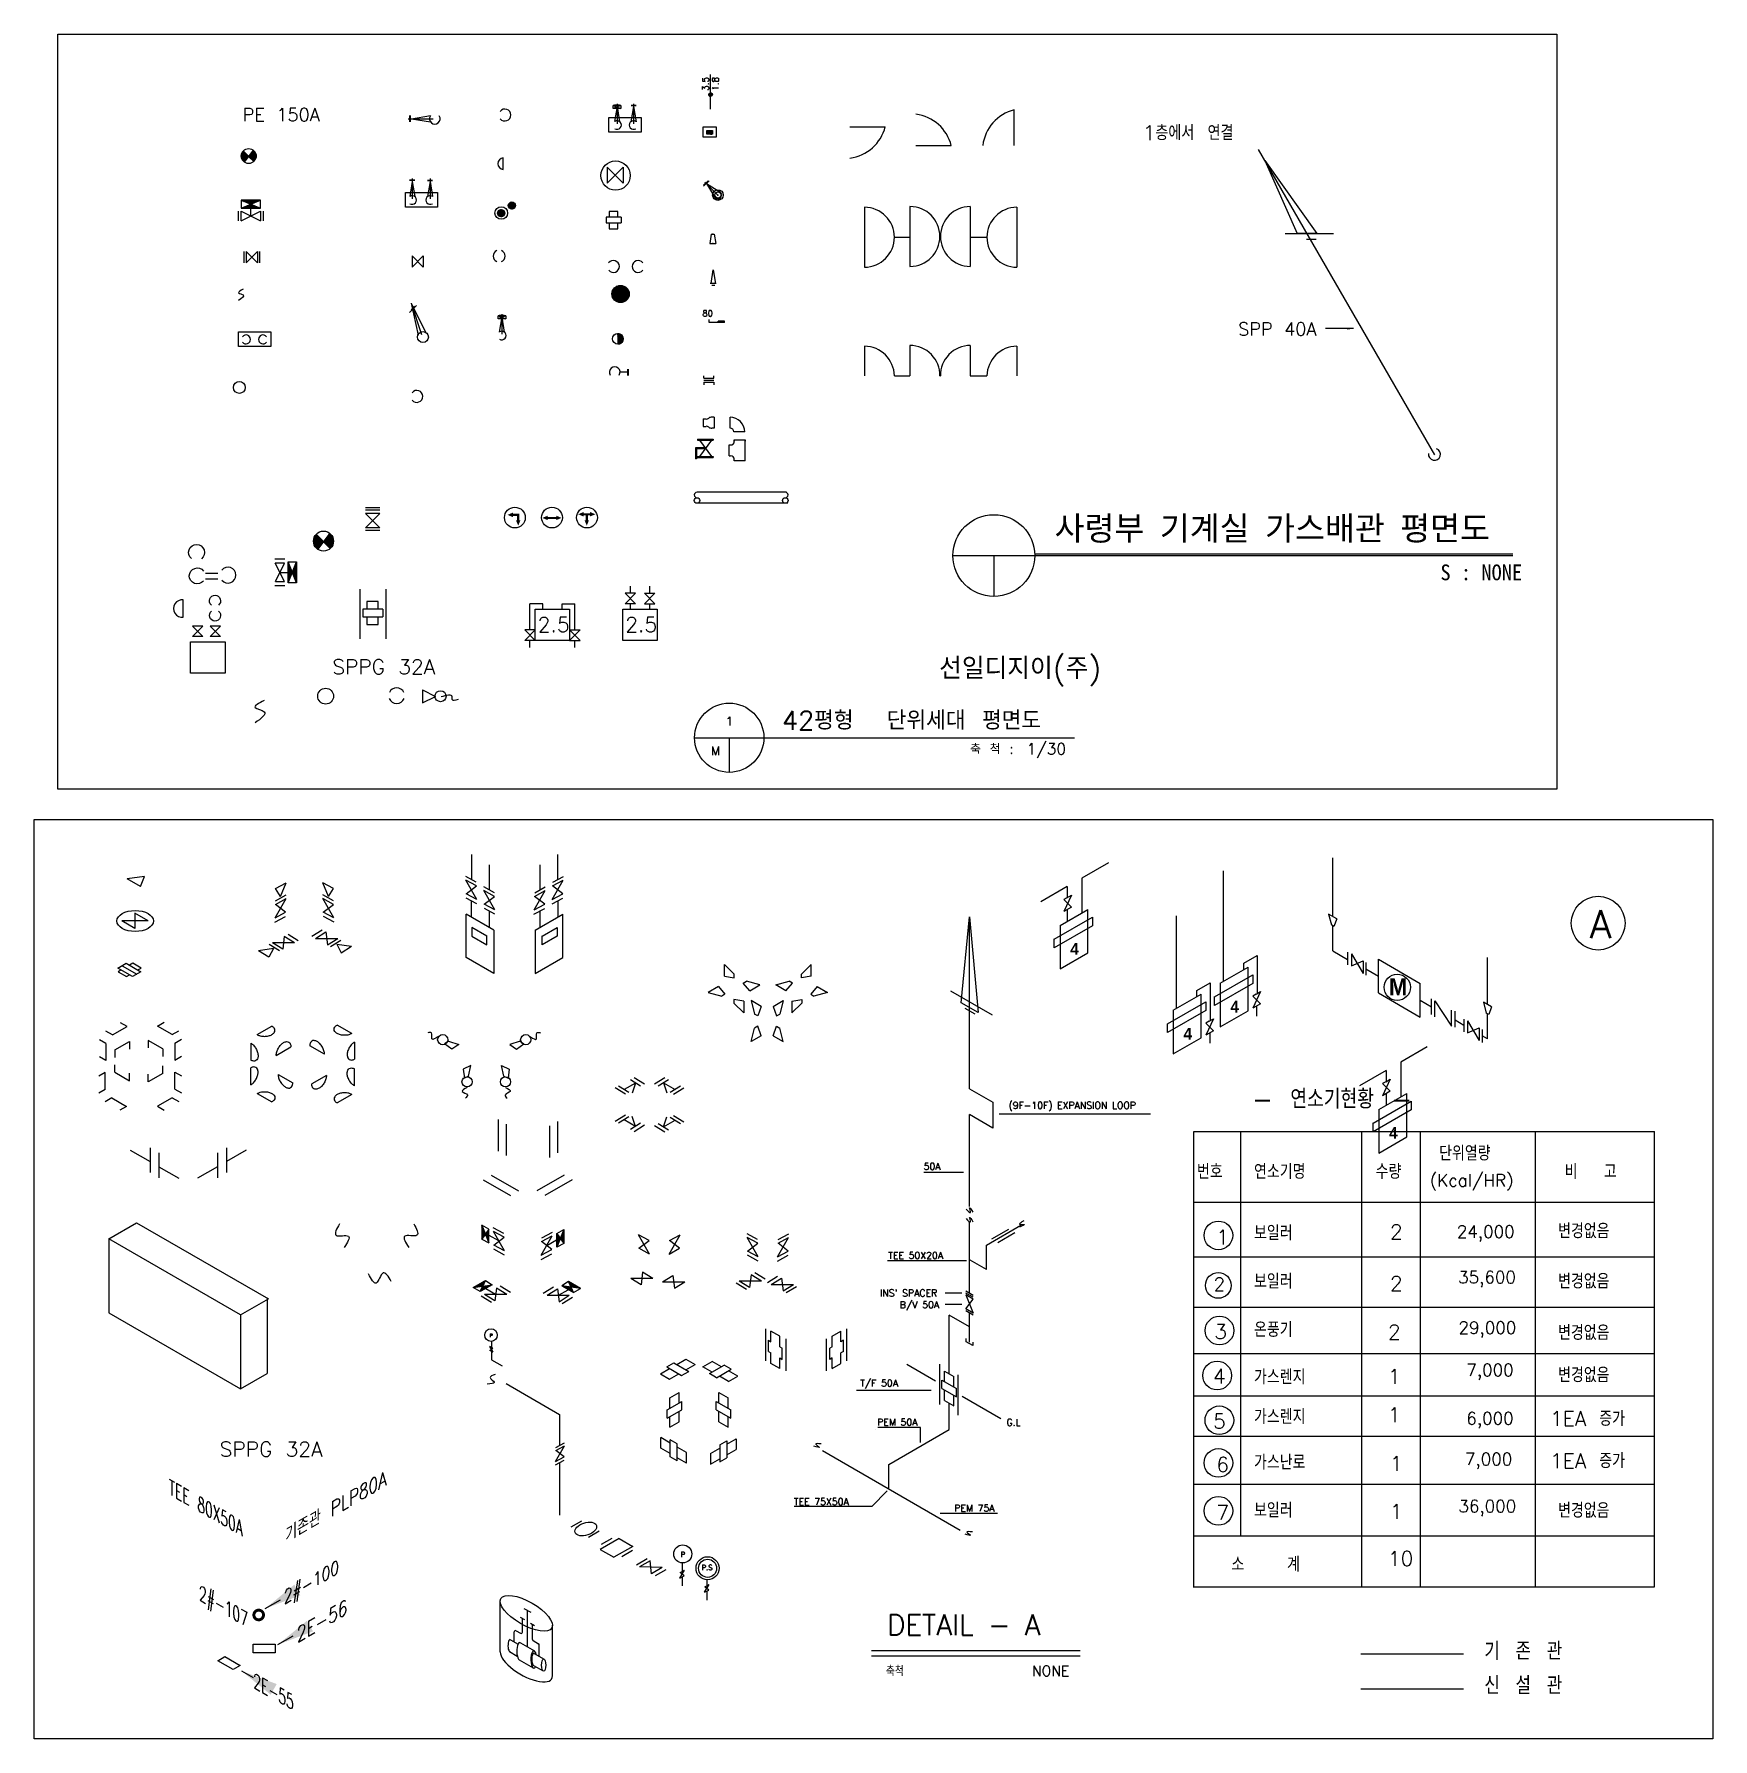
# Model space of a CAD drawing. Header units: millimetres. Extents: x 493970 to 609880, y -185954 to -114132.
# Drawn here: x 493970 to 521125, y -142767 to -115191 of the extents above; entities that cross this region are included whole.
import ezdxf
from ezdxf.enums import TextEntityAlignment as Align

# ---------------------------------------------------------------- set-up
doc = ezdxf.new("R2010")
doc.units = ezdxf.units.MM
doc.header["$LTSCALE"] = 600
doc.linetypes.add('DASHED', pattern=[0.75, 0.5, -0.25])
for name, color, linetype in [('2차ABF', 4, 'Continuous'), ('ABF', 4, 'Continuous'), ('EF', 6, 'Continuous'), ('GAS', 1, 'Continuous'), ('GTEXT', 2, 'Continuous'), ('SOLID', 253, 'Continuous'), ('기존관', 3, 'Continuous'), ('라인마크', 7, 'Continuous'), ('부속류', 2, 'Continuous')]:
    doc.layers.add(name, color=color, linetype=linetype)
doc.styles.add('COM', font='romans.shx', dxfattribs={"bigfont": 'whgtxt.shx'})
doc.styles.add('HGW', font='romand', dxfattribs={"bigfont": 'hgw'})
doc.styles.add('HSH', font='romans.shx', dxfattribs={"bigfont": 'ghs.shx'})
doc.styles.add('HSW', font='romans.shx', dxfattribs={"bigfont": 'HSw.shx'})
doc.styles.add('HTXTW', font='txt', dxfattribs={"bigfont": 'htxtw'})
doc.styles.get("Standard").update_dxf_attribs({"font": 'txt.shx', "bigfont": 'whgtxt.shx'})
doc.styles.add('STYLE1', font='GungsuhChe.ttf')
doc.styles.add('굴림', font='', dxfattribs={"bigfont": '굴림'})
doc.styles.get('굴림').set_extended_font_data('Gulim', bold=True)
doc.dimstyles.new('ISO-25', dxfattribs={"dimtxt": 2.5, "dimasz": 100, "dimexe": 1.25, "dimexo": 0.625, "dimtad": 1, "dimtxsty": 'Standard', "dimcen": 2.5, "dimclrd": 2, "dimclre": 2, "dimadec": 0, "dimazin": 0, "dimtfac": 1, "dimtmove": 0, "dimatfit": 3, "dimfxl": 1, "dimarcsym": 0})
doc.dimstyles.get("Standard").update_dxf_attribs({"dimtxt": 0.18, "dimasz": 0.18, "dimexe": 0.18, "dimexo": 0.0625, "dimgap": 0.09, "dimtad": 0, "dimtih": 1, "dimtoh": 1, "dimdec": 4, "dimzin": 0, "dimdsep": 46, "dimtxsty": 'Standard', "dimcen": 0.09, "dimadec": 0, "dimazin": 0, "dimtfac": 1, "dimtdec": 4, "dimtofl": 0, "dimtmove": 0, "dimatfit": 3, "dimfxl": 1, "dimtolj": 1, "dimtzin": 0, "dimarcsym": 0})

msp = doc.modelspace()

# ---------------------------------------------------------------- texts
at = {"layer": '2차ABF', "oblique": 30}
msp.add_text('2#-100', height=189, rotation=30, dxfattribs=at).set_placement((498011, -140593))
at = {"layer": 'ABF', "oblique": 330, "width": 0.8}
msp.add_text('2#-107', height=209.3, rotation=330, dxfattribs=at).set_placement((496638, -140514))
at = {"layer": 'EF'}
msp.add_text('A', height=451, dxfattribs=at).set_placement((519134, -129814))
at = {"layer": 'EF', "oblique": 30}
msp.add_text('2E-56', height=210, rotation=30, dxfattribs=at).set_placement((498221, -141214))
at = {"layer": 'EF', "oblique": 330, "width": 0.8}
msp.add_text('2E-55', height=209.3, rotation=330, dxfattribs=at).set_placement((497516, -141933))
at = {"layer": 'GTEXT'}
for s, p in [('3.5', (504885, -116108)), ('1.8', (505043, -116108))]:
    msp.add_text(s, height=104.8, rotation=90, dxfattribs=at).set_placement(p)
for s, height, p in [('PE 150A', 209.6, (497343, -116599)), ('SPP 40A', 209.6, (513446, -120067)), ('선일디지이(주)', 347.3, (508610, -125625)), ('42평형  단위세대 평면도 ', 300.98, (506072, -126443)), ('축 척 :', 162.6, (509112, -126834))]:
    msp.add_text(s, height=height, dxfattribs=at).set_placement(p)
at = {"layer": 'GTEXT', "ltscale": 0.2}
for s, height, style, p in [('1층에서 연결', 240, 'HTXTW', (511902, -116907)), ('2.5', 240, 'HTXTW', (502117, -124863)), ('2.5', 240, 'HTXTW', (503534, -124863)), ('SPPG 32A', 240, 'HTXTW', (498792, -125545)), ('- 연소기현황 -', 309.6, 'HTXTW', (513669, -132571)), ('단위열량', 238.1, 'HTXTW', (516697, -133413)), ('번호', 238.1, 'HTXTW', (512780, -133709)), ('연소기명', 238.1, 'HTXTW', (513703, -133709)), ('수량', 238.1, 'HTXTW', (515670, -133709)), ('비  고', 238.1, 'HTXTW', (518728, -133709)), ('(Kcal/HR)', 198.4, 'HGW', (516547, -133831)), ('1', 238, 'HTXTW', (513094, -134770)), ('보일러', 238.1, 'HTXTW', (513703, -134701)), ('2', 238, 'HTXTW', (515903, -134686)), ('24,000', 198.4, 'HGW', (516983, -134661)), ('변경없음', 238.1, 'HTXTW', (518621, -134671)), ('2', 214, 'HTXTW', (513050, -135519)), ('보일러', 238.1, 'HTXTW', (513703, -135484)), ('2', 238, 'HTXTW', (515903, -135521)), ('35,600', 198.4, 'HGW', (517004, -135398)), ('변경없음', 238.1, 'HTXTW', (518621, -135483)), ('3', 238, 'HTXTW', (513060, -136298)), ('온풍기', 238.1, 'HTXTW', (513703, -136266)), ('2', 238, 'HTXTW', (515870, -136305)), ('29,000', 198.4, 'HGW', (517010, -136214)), ('변경없음', 238.1, 'HTXTW', (518621, -136316)), ('가스렌지', 238.1, 'HTXTW', (513703, -137032)), ('7,000', 198.4, 'HGW', (517137, -136899)), ('변경없음', 238.1, 'HTXTW', (518621, -136999)), ('4', 238, 'HTXTW', (513039, -137019)), ('1', 238, 'HTXTW', (515870, -137023)), ('5', 238, 'HTXTW', (513042, -137749)), ('가스렌지', 238.1, 'HTXTW', (513703, -137676)), ('1', 238, 'HTXTW', (515870, -137643)), ('6,000', 198.4, 'HGW', (517137, -137683)), ('1EA 증가', 238.1, 'HTXTW', (518493, -137705)), ('SPPG 32A', 240, 'HTXTW', (496972, -138202)), ('가스난로', 238.1, 'HTXTW', (513703, -138411)), ('7,000', 198.4, 'HGW', (517115, -138341)), ('1EA 증가', 238.1, 'HTXTW', (518493, -138388)), ('6', 238, 'HTXTW', (513094, -138450)), ('1', 238, 'HTXTW', (515903, -138431)), ('보일러', 238.1, 'HTXTW', (513703, -139187)), ('1', 238, 'HTXTW', (515903, -139207)), ('36,000', 198.4, 'HGW', (517009, -139102)), ('변경없음', 238.1, 'HTXTW', (518621, -139191)), ('7', 238, 'HTXTW', (513094, -139226)), ('소   계', 238.1, 'HTXTW', (513337, -140061)), ('10', 238.1, 'HTXTW', (515870, -139970)), ('기 존 관', 285.8, 'HTXTW', (517428, -141490)), ('신 설 관', 285.8, 'HTXTW', (517428, -142045))]:
    msp.add_text(s, height=height, dxfattribs=dict(at, style=style)).set_placement(p)
at = {"layer": 'GTEXT', "linetype": 'Continuous', "ltscale": 5, "style": 'COM'}
msp.add_text('80', height=98.4, dxfattribs=at).set_placement((504781, -119758))
at = {"layer": 'GTEXT', "ltscale": 2, "style": 'STYLE1'}
for s, height, p in [('사령부 기계실 가스배관 평면도', 385.88, (510477, -123377)), ('S : NONE', 255.9, (516718, -124026))]:
    msp.add_text(s, height=height, dxfattribs=at).set_placement(p)
at = {"layer": 'GTEXT'}
for s, height, style, p in [('1', 140, 'HSH', (505158, -126377)), (' M', 139.9, 'HSH', (504822, -126855)), ('1/30', 181.9, 'HSH', (510023, -126844)), ('(9F-10F) EXPANSION LOOP', 110.25, 'HSW', (509733, -132574)), (' 50A', 110.2, 'HSW', (508283, -133562)), ('TEE 50X20A', 110.2, 'HSW', (507785, -135002)), ("INS' SPACER", 110.25, 'HSW', (507652, -135610)), ('B/V 50A', 110.2, 'HSW', (507972, -135800)), ('P', 57.9, 'HGW', (501337, -136271)), ('T/F 50A', 110.2, 'HSW', (507330, -137067)), ('PEM 50A', 110.2, 'HSW', (507607, -137699)), ('G.L', 110.2, 'HSW', (509699, -137703)), ('N', 1.05, 'HSH', (507584, -137761)), ('M', 1.05, 'HSH', (507584, -137763)), ('TEE 75X50A', 110.2, 'HSW', (506260, -138986)), ('PEM 75A', 110.2, 'HSW', (508855, -139089)), ('P', 82.8, 'HGW', (504426, -139826)), ('P.S', 82.8, 'HGW', (504765, -140037)), ('DETAIL - A', 330.8, 'HSW', (507767, -141088)), ('축척', 165.4, 'HSW', (507748, -141750)), ('    NONE', 165.4, 'HSW', (509618, -141750))]:
    msp.add_text(s, height=height, dxfattribs=dict(at, style=style)).set_placement(p)
at = {"layer": 'GTEXT', "ltscale": 0.2, "style": '굴림'}
for p in [(510799, -129989), (513390, -130923), (512631, -131361), (515957, -132966)]:
    msp.add_text('4', height=189, dxfattribs=at).set_placement(p, align=Align.MIDDLE)
at = {"layer": 'GTEXT', "style": '굴림'}
msp.add_text('M', height=274, dxfattribs=at).set_placement((516033, -130600), align=Align.MIDDLE)
at = {"layer": 'GTEXT', "oblique": 330, "width": 0.8}
msp.add_text('TEE 80X50A', height=208.4, rotation=330, dxfattribs=at).set_placement((496150, -138802))
at = {"layer": 'GTEXT', "oblique": 30}
msp.add_text('기존관 PLP80A', height=208.5, rotation=30, dxfattribs=at).set_placement((498034, -139607))

# ---------------------------------------------------------------- blocks, each defined once
blk = doc.blocks.new('p14')
at = {"layer": 'GTEXT'}
blk.add_arc((1.11, 0.1), 1.23, 219.5112, 142.1375, dxfattribs=at)
blk = doc.blocks.new('A$C050A3D9F')
h = blk.add_hatch()
h.set_pattern_fill('ANSI37', color=256, style=0)
h.set_pattern_definition([(45, (-409.21338, -307.26771), (-0.088388348, 0.088388348), []), (135, (-409.21338, -307.26771), (-0.088388348, -0.088388348), [])])
h.paths.add_polyline_path([(0.42, 2.6, 0.191396), (0, 1.54, 0.242532), (0.65, 0.29), (1.53, 1.46)])
h.paths.add_polyline_path([(1.53, 1.46), (2.57, 0.4, 0.212508), (3.08, 1.54, 0.230467), (2.49, 2.75)])
for p, q in [((2.49, 2.75), (0.65, 0.29)), ((0.42, 2.6), (2.57, 0.4))]:
    blk.add_line(p, q)
blk.add_circle((1.54, 1.54), 1.54)
blk = doc.blocks.new('p02')
at = {"layer": 'GTEXT', "linetype": 'Continuous', "xscale": 1.0000005, "yscale": 1.0000005, "zscale": 1.0000005}
blk.add_blockref('A$C050A3D9F', (-1.45, -1.44), dxfattribs=at)
blk = doc.blocks.new('p08')
at = {"layer": 'GTEXT'}
blk.add_circle((0.06, 0.01), 1.22, dxfattribs=at)
blk = doc.blocks.new('p18')
at = {"layer": 'GTEXT'}
for start, end in [(113.6545, 246.3455), (291.2556, 68.7444)]:
    blk.add_arc((1.58, 1.15), 1.22, start, end, dxfattribs=at)
blk = doc.blocks.new('A$C727B532E')
at = {"layer": 'SOLID', "color": 50}
for p, q in [((1099, 6151), (1099, 4150)), ((4177, 6151), (1099, 6151)), ((4177, 4150), (4177, 6151)), ((0, 4150), (0, 2063)), ((5386, 4150), (0, 4150)), ((0, 2063), (5386, 2063)), ((1099, 2063), (1099, 0)), ((4177, 0), (4177, 2063)), ((5386, 4150), (5386, 2063)), ((1099, 0), (4177, 0))]:
    blk.add_line(p, q, dxfattribs=at)
blk = doc.blocks.new('p27')
at = {"layer": 'GTEXT', "xscale": 0.000576, "yscale": 0.000576, "zscale": 0.000576}
blk.add_blockref('A$C727B532E', (-0.63, 0), dxfattribs=at)
blk = doc.blocks.new('p06')
at = {"layer": 'GTEXT'}
blk.add_spline([(0.94, 2.3), (0, 1.57), (0.94, 1.15), (0, 0)], degree=3, dxfattribs=at)
blk = doc.blocks.new('E')
at = {"layer": 'EF'}
for p, q in [((266, 588), (-1165, -238)), ((-508, -618), (924, 208)), ((924, 208), (266, 588)), ((-1165, -238), (-508, -618))]:
    blk.add_line(p, q, dxfattribs=at)

# ---------------------------------------------------------------- hatches: boundary and pattern name
at = {"layer": 'GTEXT'}
h = msp.add_hatch(dxfattribs=at)
h.set_pattern_fill('ANSI31', color=256, scale=1.05, angle=90, style=0)
h.set_pattern_definition([(315, (451934.153, 25231.446), (-7.4246212, -7.4246212), [])])
h.paths.add_polyline_path([(498147, -123898), (498078, -124066), (498078, -123879), (498078, -123730)])
h.paths.add_polyline_path([(498216, -124066), (498147, -123898), (498216, -123730)])

# ---------------------------------------------------------------- linework, layer by layer
for p, q in [((509822, -116991), (509822, -116417)), ((507165, -116689), (507738, -116689)), ((508233, -116995), (508806, -116995)), ((507401, -117993), (507401, -118961)), ((508138, -117980), (508138, -118948)), ((509114, -117980), (509114, -118948)), ((509867, -117993), (509867, -118961)), ((507885, -118477), (508138, -118477)), ((508622, -118477), (508630, -118477)), ((509114, -118477), (509383, -118477)), ((508138, -120228), (508138, -120720)), ((509114, -120228), (509114, -120720)), ((507401, -120241), (507401, -120720)), ((509867, -120241), (509867, -120720)), ((507885, -120720), (508138, -120720)), ((508622, -120720), (508630, -120720)), ((509114, -120720), (509383, -120720)), ((493970, -127894), (521125, -127894)), ((493970, -142767), (493970, -127894)), ((521125, -127894), (521125, -142767)), ((521125, -142767), (493970, -142767))]:
    msp.add_line(p, q)
msp.add_lwpolyline([(494352, -115191), (518601, -115191), (518601, -127405), (494352, -127405)], close=True)
for centre, radius, start, end in [((508147, -117162), 680, 14.2062, 82.7178), ((509989, -117077), 680, 104.2062, 172.7178), ((507079, -116522), 680, 277.2822, 345.7938), ((507401, -118477), 484, 270, 90), ((508138, -118464), 484, 270, 90), ((509114, -118464), 484, 90, 270), ((509867, -118477), 484, 90, 270), ((508138, -120712), 484, 359.0052, 90), ((509114, -120712), 484, 90, 180.9948), ((507401, -120725), 484, 0.5527, 90), ((509867, -120725), 484, 90, 179.4473)]:
    msp.add_arc(centre, radius, start, end)
at = {"layer": 'ABF', "const_width": 47.5}
msp.add_lwpolyline([(497681, -140763, 1), (497525, -140763, 1)], format="xyb", close=True, dxfattribs=at)
at = {"layer": 'EF'}
msp.add_lwpolyline([(497512, -141233), (497870, -141233), (497870, -141375), (497512, -141375)], close=True, dxfattribs=at)
msp.add_circle((519269, -129572), 435, dxfattribs=at)
at = {"layer": 'GAS'}
for p, q in [((503615, -124235), (503615, -124119)), ((503929, -124235), (503929, -124119)), ((502198, -124406), (501991, -124406)), ((501991, -124827), (501991, -124406)), ((502198, -124491), (502198, -124406)), ((502511, -124491), (502511, -124406)), ((502511, -124406), (502717, -124406)), ((502717, -124827), (502717, -124406)), ((503615, -124491), (503615, -124406)), ((503929, -124491), (503929, -124406)), ((501991, -125115), (501991, -124998)), ((502717, -125115), (502717, -124998)), ((501046, -128463), (501046, -128870)), ((502436, -128463), (502436, -128870)), ((501331, -128628), (501331, -129035)), ((502151, -128628), (502151, -129035)), ((511348, -128595), (510919, -128843)), ((513208, -130514), (513208, -128727)), ((514976, -129464), (514976, -128514)), ((510683, -128980), (510254, -129228)), ((510683, -128980), (510683, -129157)), ((510919, -128843), (510919, -129405)), ((501041, -129209), (501041, -129472)), ((502441, -129209), (502441, -129472)), ((501331, -129377), (501331, -129640)), ((502151, -129377), (502151, -129640)), ((509100, -132251), (509100, -129527)), ((510683, -129352), (510683, -129542)), ((512449, -130952), (512449, -129453)), ((514976, -130021), (514976, -129612)), ((513539, -130221), (513752, -130098)), ((513752, -130098), (513752, -130712)), ((514976, -130021), (515217, -130160)), ((517478, -130890), (517478, -130125)), ((513539, -130323), (513539, -130221)), ((515513, -130312), (515716, -130429)), ((512780, -130660), (512992, -130537)), ((512780, -130761), (512780, -130660)), ((512992, -130536), (512992, -131150)), ((513745, -130911), (513745, -131075)), ((516392, -130819), (516573, -130923)), ((517095, -131225), (516954, -131143)), ((517478, -131446), (517478, -131038)), ((512986, -131350), (512986, -131513)), ((517478, -131446), (517391, -131396)), ((516506, -131573), (516077, -131821)), ((515840, -131957), (515411, -132205)), ((515840, -131957), (515840, -132134)), ((516077, -131821), (516077, -132383)), ((509100, -132251), (509477, -132469)), ((515840, -132330), (515840, -132520)), ((509477, -132469), (509477, -132886)), ((509100, -134158), (509100, -132668)), ((509477, -132886), (509100, -132668)), ((509100, -135560), (509100, -134413)), ((509373, -134780), (509931, -134458)), ((509373, -135174), (509373, -134780)), ((509373, -135174), (509113, -135024)), ((508771, -136861), (508771, -135913)), ((509100, -136102), (508771, -135913)), ((509100, -136350), (509100, -135877)), ((508771, -137765), (508771, -137339)), ((507797, -138327), (508771, -137765)), ((506722, -138104), (508947, -139389)), ((507797, -138725), (507797, -138327)), ((515428, -141959), (517089, -141959))]:
    msp.add_line(p, q, dxfattribs=at)
at = {"layer": 'GAS', "color": 50}
for p, q in [((509579, -132654), (512029, -132654)), ((509001, -133603), (508364, -133603)), ((509050, -135033), (507773, -135033)), ((508306, -137732), (507619, -137732)), ((508306, -137975), (508306, -137732)), ((507768, -138754), (507521, -139006)), ((507521, -139006), (506266, -139006)), ((508627, -139115), (509556, -139115))]:
    msp.add_line(p, q, dxfattribs=at)
at = {"layer": 'GTEXT'}
for p, q in [((504912, -116403), (504912, -115843)), ((503463, -116347), (503339, -116347)), ((503339, -116347), (503463, -116393)), ((503463, -116347), (503339, -116393)), ((503339, -116393), (503339, -116347)), ((503440, -116340), (503358, -116340)), ((503400, -116363), (503360, -116607)), ((503400, -116317), (503400, -116642)), ((503400, -116363), (503441, -116608)), ((503463, -116347), (503463, -116393)), ((503666, -116364), (503625, -116608)), ((503626, -116340), (503708, -116340)), ((503626, -116347), (503708, -116347)), ((503666, -116317), (503666, -116642)), ((503666, -116363), (503707, -116608)), ((504916, -116199), (504883, -116166)), ((504912, -116199), (504883, -116170)), ((504907, -116199), (504883, -116175)), ((504920, -116198), (504884, -116162)), ((504923, -116197), (504885, -116159)), ((504901, -116197), (504885, -116181)), ((504926, -116196), (504886, -116156)), ((504929, -116194), (504888, -116153)), ((504931, -116192), (504890, -116151)), ((504933, -116190), (504892, -116149)), ((504935, -116187), (504895, -116147)), ((504937, -116185), (504897, -116145)), ((504939, -116182), (504900, -116143)), ((504940, -116179), (504903, -116142)), ((504941, -116175), (504907, -116141)), ((504941, -116171), (504911, -116141)), ((504941, -116167), (504915, -116141)), ((504940, -116161), (504921, -116142)), ((504934, -116151), (504931, -116148)), ((500019, -116561), (500426, -116561)), ((500048, -116611), (500048, -116508)), ((500056, -116611), (500056, -116508)), ((500077, -116561), (500382, -116510)), ((500077, -116561), (500383, -116612)), ((503268, -116779), (503268, -116541)), ((503268, -116541), (503788, -116541)), ((503463, -116393), (503339, -116393)), ((503788, -116541), (503788, -116779)), ((503788, -116779), (503268, -116779)), ((504792, -116693), (505004, -116693)), ((504792, -116858), (504792, -116693)), ((505004, -116858), (504792, -116858)), ((504850, -116749), (504945, -116749)), ((504850, -116811), (504850, -116749)), ((504945, -116811), (504850, -116811)), ((504945, -116749), (504945, -116811)), ((505004, -116693), (505004, -116858)), ((497319, -117164), (497377, -117106)), ((497392, -117233), (497319, -117160)), ((497320, -117149), (497370, -117099)), ((497320, -117177), (497384, -117113)), ((497398, -117225), (497320, -117147)), ((497386, -117241), (497320, -117174)), ((497322, -117189), (497391, -117120)), ((497380, -117249), (497322, -117191)), ((497323, -117132), (497364, -117091)), ((497404, -117217), (497323, -117135)), ((497325, -117200), (497398, -117127)), ((497410, -117209), (497326, -117124)), ((497329, -117210), (497405, -117134)), ((497416, -117201), (497330, -117114)), ((497332, -117109), (497357, -117084)), ((497333, -117219), (497412, -117141)), ((497422, -117193), (497334, -117105)), ((497338, -117228), (497419, -117148)), ((497428, -117185), (497339, -117096)), ((497344, -117237), (497425, -117155)), ((497434, -117177), (497345, -117088)), ((497350, -117244), (497432, -117162)), ((497352, -117080), (497522, -117253)), ((497414, -117143), (497352, -117081)), ((497357, -117251), (497439, -117169)), ((497515, -117068), (497370, -117262)), ((497523, -117252), (497440, -117169)), ((497442, -117167), (497529, -117080)), ((497446, -117176), (497535, -117087)), ((497530, -117245), (497446, -117161)), ((497536, -117238), (497452, -117153)), ((497453, -117183), (497541, -117095)), ((497542, -117230), (497458, -117145)), ((497460, -117190), (497546, -117104)), ((497547, -117221), (497464, -117137)), ((497467, -117197), (497551, -117113)), ((497552, -117211), (497470, -117129)), ((497474, -117204), (497555, -117123)), ((497556, -117201), (497476, -117121)), ((497481, -117211), (497558, -117134)), ((497559, -117191), (497482, -117113)), ((497483, -117111), (497521, -117073)), ((497561, -117179), (497487, -117105)), ((497487, -117218), (497561, -117145)), ((497562, -117166), (497493, -117097)), ((497494, -117225), (497562, -117158)), ((497561, -117151), (497499, -117089)), ((497501, -117232), (497562, -117172)), ((497558, -117134), (497505, -117081)), ((497508, -117239), (497559, -117188)), ((497551, -117113), (497511, -117073)), ((516627, -121996), (513775, -117056)), ((497374, -117257), (497329, -117211)), ((497364, -117258), (497400, -117222)), ((497515, -117246), (497553, -117208)), ((497522, -117253), (497531, -117244)), ((503239, -117344), (503239, -117602)), ((503239, -117344), (503499, -117602)), ((503239, -117602), (503499, -117344)), ((503499, -117344), (503499, -117602)), ((513880, -117238), (514402, -118417)), ((513880, -117238), (514720, -118417)), ((500126, -117552), (500044, -117552)), ((500126, -117559), (500044, -117559)), ((500087, -117576), (500046, -117820)), ((500087, -117529), (500087, -117855)), ((500087, -117576), (500128, -117820)), ((500375, -117576), (500334, -117820)), ((500335, -117552), (500417, -117552)), ((500335, -117559), (500417, -117559)), ((500375, -117529), (500375, -117855)), ((500375, -117576), (500416, -117820)), ((497634, -117879), (497319, -117879)), ((497319, -118008), (497634, -117879)), ((497634, -117879), (497319, -117879)), ((497319, -117879), (497634, -118008)), ((497319, -117879), (497319, -118008)), ((497319, -118008), (497494, -118008)), ((497329, -117883), (497325, -117879)), ((497329, -118008), (497326, -118005)), ((497343, -118008), (497336, -118001)), ((497353, -117893), (497339, -117879)), ((497357, -118008), (497346, -117997)), ((497376, -117903), (497353, -117879)), ((497371, -118008), (497355, -117993)), ((497384, -118008), (497365, -117989)), ((497400, -117912), (497367, -117879)), ((497398, -118008), (497375, -117985)), ((497424, -117922), (497380, -117879)), ((497412, -118008), (497385, -117981)), ((497447, -117932), (497394, -117879)), ((497426, -118008), (497395, -117977)), ((497440, -118008), (497405, -117973)), ((497471, -117941), (497408, -117879)), ((497454, -118008), (497415, -117969)), ((497484, -117941), (497422, -117879)), ((497468, -118008), (497425, -117965)), ((497482, -118008), (497434, -117961)), ((497494, -117937), (497436, -117879)), ((497496, -118008), (497444, -117957)), ((497503, -117932), (497450, -117879)), ((497510, -118008), (497454, -117953)), ((497513, -117928), (497464, -117879)), ((497524, -118008), (497464, -117949)), ((497538, -118008), (497474, -117945)), ((497476, -118133), (497476, -118008)), ((497476, -118008), (497634, -118008)), ((497523, -117924), (497478, -117879)), ((497533, -117920), (497492, -117879)), ((497552, -118008), (497494, -117951)), ((497543, -117916), (497506, -117879)), ((497565, -118008), (497518, -117961)), ((497553, -117912), (497520, -117879)), ((497563, -117908), (497534, -117879)), ((497579, -118008), (497542, -117971)), ((497573, -117904), (497548, -117879)), ((497582, -117900), (497561, -117879)), ((497593, -118008), (497565, -117980)), ((497592, -117896), (497575, -117879)), ((497602, -117892), (497589, -117879)), ((497607, -118008), (497589, -117990)), ((497612, -117888), (497603, -117879)), ((497621, -118008), (497612, -118000)), ((497622, -117884), (497617, -117879)), ((497632, -117880), (497631, -117879)), ((497634, -118008), (497634, -117879)), ((499977, -117992), (499977, -117754)), ((499977, -117754), (500497, -117754)), ((500497, -117992), (499977, -117992)), ((500497, -117754), (500497, -117992)), ((501641, -117973), (501707, -117907)), ((501641, -117965), (501699, -117907)), ((501641, -117955), (501689, -117907)), ((501643, -117980), (501714, -117909)), ((501645, -117987), (501721, -117911)), ((501645, -117943), (501677, -117911)), ((501648, -117993), (501727, -117914)), ((501651, -117998), (501732, -117917)), ((501655, -118003), (501737, -117921)), ((501659, -118008), (501742, -117925)), ((501664, -118012), (501746, -117930)), ((501669, -118015), (501749, -117935)), ((501675, -118018), (501752, -117941)), ((501682, -118020), (501755, -117947)), ((501689, -118022), (501756, -117955)), ((501697, -118023), (501757, -117962)), ((501706, -118023), (501757, -117972)), ((501717, -118020), (501754, -117983)), ((501737, -118009), (501743, -118003)), ((497277, -118210), (497277, -118055)), ((497319, -118210), (497634, -118055)), ((497319, -118055), (497634, -118210)), ((497319, -118210), (497319, -118055)), ((497634, -118055), (497634, -118210)), ((497675, -118055), (497675, -118210)), ((501467, -118088), (501526, -118030)), ((501468, -118096), (501534, -118030)), ((501468, -118078), (501516, -118030)), ((501469, -118103), (501541, -118032)), ((501471, -118110), (501547, -118034)), ((501471, -118066), (501504, -118034)), ((501474, -118116), (501553, -118037)), ((501478, -118121), (501559, -118040)), ((501482, -118126), (501564, -118044)), ((501486, -118131), (501568, -118048)), ((501491, -118135), (501572, -118053)), ((501496, -118138), (501576, -118058)), ((501502, -118141), (501579, -118064)), ((501508, -118143), (501581, -118070)), ((501515, -118145), (501583, -118078)), ((501523, -118146), (501584, -118085)), ((501532, -118146), (501583, -118095)), ((501543, -118143), (501581, -118106)), ((501563, -118132), (501570, -118126)), ((503222, -118150), (503222, -118245)), ((503466, -118150), (503222, -118150)), ((503222, -118245), (503466, -118245)), ((503272, -118060), (503272, -118150)), ((503412, -118060), (503272, -118060)), ((503272, -118245), (503272, -118339)), ((503412, -118150), (503412, -118060)), ((503412, -118339), (503412, -118245)), ((503466, -118150), (503466, -118245)), ((503272, -118339), (503412, -118339)), ((514989, -118421), (514205, -118421)), ((514720, -118417), (514402, -118417)), ((514710, -118513), (514553, -118513)), ((497363, -118709), (497363, -118889)), ((497402, -118889), (497584, -118709)), ((497402, -118709), (497584, -118889)), ((497402, -118709), (497402, -118889)), ((497584, -118709), (497584, -118889)), ((497617, -118709), (497617, -118889)), ((500084, -118779), (500084, -118959)), ((500084, -118779), (500266, -118959)), ((500084, -118959), (500266, -118779)), ((500266, -118779), (500266, -118959)), ((504921, -119226), (504956, -119005)), ((504956, -119005), (504990, -119226)), ((503316, -119395), (503456, -119255)), ((503317, -119415), (503476, -119257)), ((503318, -119373), (503433, -119257)), ((503321, -119432), (503493, -119260)), ((503326, -119343), (503404, -119265)), ((503326, -119448), (503509, -119266)), ((503333, -119462), (503523, -119273)), ((503341, -119475), (503536, -119281)), ((503350, -119487), (503548, -119290)), ((503361, -119498), (503559, -119300)), ((503372, -119507), (503568, -119312)), ((503385, -119516), (503576, -119324)), ((503399, -119523), (503584, -119338)), ((503414, -119529), (503589, -119354)), ((503431, -119533), (503594, -119370)), ((503450, -119535), (503596, -119389)), ((505005, -119226), (504907, -119226)), ((504980, -119255), (504932, -119255)), ((500042, -119695), (500154, -119583)), ((500069, -119542), (500304, -120024)), ((500069, -119542), (500183, -120061)), ((500069, -119542), (500238, -120050)), ((500070, -119651), (500125, -119594)), ((503472, -119534), (503595, -119411)), ((503499, -119528), (503589, -119438)), ((503547, -119502), (503562, -119486)), ((501598, -119751), (501474, -119797)), ((501474, -119751), (501598, -119797)), ((501598, -119751), (501474, -119751)), ((501474, -119797), (501474, -119751)), ((501598, -119797), (501474, -119797)), ((501575, -119744), (501493, -119744)), ((501535, -119767), (501494, -120012)), ((501535, -119721), (501535, -120047)), ((501535, -119768), (501576, -120012)), ((501598, -119751), (501598, -119797)), ((497278, -120246), (497278, -120009)), ((497278, -120009), (497798, -120009)), ((497798, -120009), (497798, -120246)), ((497798, -120246), (497278, -120246)), ((503568, -120660), (503448, -120660)), ((503568, -120610), (503568, -120713)), ((503577, -120610), (503577, -120713)), ((504804, -120756), (504804, -120717)), ((504804, -120756), (504965, -120756)), ((504965, -120756), (504965, -120717)), ((504804, -120791), (504965, -120791)), ((504804, -120824), (504804, -120863)), ((504804, -120824), (504965, -120824)), ((504965, -120824), (504965, -120863)), ((504795, -121417), (504840, -121417)), ((504795, -121417), (504795, -121536)), ((504795, -121536), (504840, -121536)), ((504970, -121389), (504935, -121389)), ((504970, -121564), (504935, -121564)), ((504970, -121389), (504970, -121564)), ((504666, -121882), (504666, -122061)), ((504822, -121882), (504666, -121882)), ((504703, -121742), (504703, -121762)), ((504703, -121742), (504955, -121742)), ((504703, -121762), (504955, -121762)), ((504733, -121762), (504926, -122022)), ((504926, -121762), (504733, -122022)), ((504955, -121742), (504955, -121762)), ((504685, -122061), (504666, -122061)), ((504685, -121902), (504685, -122061)), ((504822, -121902), (504685, -121902)), ((504703, -122022), (504703, -122042)), ((504703, -122022), (504955, -122022)), ((504703, -122042), (504955, -122042)), ((504955, -122022), (504955, -122042)), ((506139, -122601), (504693, -122601)), ((499560, -122853), (499329, -122853)), ((499560, -122894), (499329, -122894)), ((499560, -122945), (499329, -122945)), ((499560, -122945), (499329, -123178)), ((499329, -122945), (499560, -123178)), ((506164, -122781), (504693, -122781)), ((499560, -123178), (499329, -123178)), ((499560, -123220), (499329, -123220)), ((498028, -123686), (497863, -123686)), ((498019, -124047), (497871, -123747)), ((498020, -123747), (497871, -123747)), ((497873, -124047), (498020, -123747)), ((498216, -124066), (498078, -123730)), ((498078, -124066), (498216, -123730)), ((498078, -123898), (498078, -123730)), ((498078, -123730), (498216, -123730)), ((498216, -123730), (498216, -124066)), ((498216, -123730), (498216, -124066)), ((496745, -123911), (496941, -123911)), ((496745, -124001), (496941, -124001)), ((497873, -124047), (498019, -124047)), ((497946, -123898), (498078, -123898)), ((498078, -124066), (498078, -123879)), ((498216, -124066), (498078, -124066)), ((497863, -124110), (498028, -124110)), ((499239, -124171), (499239, -124972)), ((499659, -124171), (499659, -124972)), ((503700, -124235), (503530, -124235)), ((503700, -124235), (503530, -124406)), ((503530, -124235), (503700, -124406)), ((503844, -124235), (504013, -124235)), ((503844, -124235), (504013, -124406)), ((504013, -124235), (503844, -124406)), ((503700, -124406), (503530, -124406)), ((503844, -124406), (504013, -124406)), ((496702, -124767), (496532, -124767)), ((496702, -124767), (496532, -124938)), ((496532, -124767), (496702, -124938)), ((496987, -124767), (496817, -124767)), ((496987, -124767), (496817, -124938)), ((496817, -124767), (496987, -124938)), ((502076, -124827), (501907, -124827)), ((502076, -124827), (501907, -124998)), ((501907, -124827), (502076, -124998)), ((502632, -124827), (502802, -124827)), ((502632, -124827), (502802, -124998)), ((502802, -124827), (502632, -124998)), ((496702, -124938), (496532, -124938)), ((496987, -124938), (496817, -124938)), ((502076, -124998), (501907, -124998)), ((502632, -124998), (502802, -124998)), ((500251, -125800), (500461, -125904)), ((500251, -125800), (500251, -126007)), ((500251, -126007), (500461, -125904)), ((504655, -126573), (510798, -126573)), ((505214, -126573), (505214, -127133)), ((495754, -128820), (495476, -128857)), ((495690, -128980), (495476, -128857)), ((495690, -128980), (495754, -128820)), ((497873, -129012), (498046, -128919)), ((497956, -129142), (497873, -129012)), ((497956, -129142), (498046, -128919)), ((498814, -129012), (498642, -128919)), ((498731, -129142), (498642, -128919)), ((498731, -129142), (498814, -129012)), ((501123, -128911), (500951, -128819)), ((501131, -129189), (500953, -128878)), ((501125, -128970), (500953, -128878)), ((500959, -129097), (501125, -128970)), ((501415, -129080), (501243, -128987)), ((501423, -129358), (501245, -129046)), ((501417, -129139), (501245, -129046)), ((502058, -129358), (502237, -129046)), ((502065, -129139), (502237, -129046)), ((502067, -129080), (502239, -128987)), ((502351, -129189), (502529, -128878)), ((502357, -128970), (502529, -128878)), ((502523, -129097), (502357, -128970)), ((502359, -128911), (502531, -128819)), ((497867, -129487), (498046, -129175)), ((497873, -129268), (498046, -129175)), ((498039, -129394), (497873, -129268)), ((497875, -129209), (498047, -129116)), ((498812, -129209), (498640, -129116)), ((498814, -129268), (498642, -129175)), ((498820, -129487), (498642, -129175)), ((498648, -129394), (498814, -129268)), ((501131, -129189), (500959, -129097)), ((501133, -129258), (500961, -129166)), ((501251, -129265), (501417, -129139)), ((501423, -129358), (501251, -129265)), ((502058, -129358), (502231, -129265)), ((502231, -129265), (502065, -129139)), ((502349, -129258), (502521, -129166)), ((502351, -129189), (502523, -129097)), ((510748, -129119), (510625, -129386)), ((510677, -129160), (510625, -129190)), ((510625, -129190), (510748, -129315)), ((510748, -129315), (510625, -129386)), ((510677, -129160), (510748, -129119)), ((495815, -129536), (495387, -129536)), ((495601, -129660), (495387, -129536)), ((495815, -129536), (495601, -129413)), ((495601, -129413), (495601, -129660)), ((497865, -129556), (498037, -129463)), ((497867, -129487), (498039, -129394)), ((498820, -129487), (498648, -129394)), ((498822, -129556), (498650, -129463)), ((501409, -129685), (500959, -129425)), ((500959, -130128), (500959, -129425)), ((501425, -129427), (501253, -129334)), ((502056, -129427), (502229, -129334)), ((502073, -129685), (502523, -129425)), ((502523, -130128), (502523, -129425)), ((508964, -130859), (509101, -129469)), ((509101, -129469), (509239, -131017)), ((510472, -129830), (511090, -129473)), ((510565, -129610), (511016, -129350)), ((511016, -130054), (511016, -129350)), ((511090, -129473), (511090, -129613)), ((514910, -129426), (514955, -129600)), ((515042, -129502), (514910, -129426)), ((514996, -129624), (514955, -129600)), ((515042, -129502), (514996, -129624)), ((498017, -129787), (497991, -129993)), ((498183, -129889), (498017, -129787)), ((498244, -129856), (498078, -129754)), ((498462, -129785), (498628, -129682)), ((498523, -129818), (498689, -129715)), ((498523, -129818), (498882, -129819)), ((498689, -129715), (498715, -129922)), ((498715, -129922), (498882, -129819)), ((498767, -129950), (498934, -129847)), ((501050, -129644), (501050, -129783)), ((501293, -129784), (501050, -129644)), ((501050, -129783), (501293, -129923)), ((501293, -129923), (501293, -129779)), ((501409, -129685), (501409, -130388)), ((502073, -129685), (502073, -130388)), ((502189, -129784), (502431, -129644)), ((502189, -129923), (502189, -129779)), ((502431, -129783), (502189, -129923)), ((502431, -129644), (502431, -129783)), ((511090, -129613), (510472, -129969)), ((510472, -129969), (510472, -129825)), ((510565, -129610), (510565, -129839)), ((510565, -129776), (510565, -130313)), ((497840, -129984), (497602, -130019)), ((497769, -130121), (497602, -130019)), ((497840, -129984), (497769, -130121)), ((497939, -130021), (497772, -129919)), ((498183, -129889), (497824, -129890)), ((497991, -129993), (497824, -129890)), ((498866, -129913), (499104, -129947)), ((498866, -129913), (498937, -130050)), ((498937, -130050), (499104, -129947)), ((501409, -130388), (500959, -130128)), ((502073, -130388), (502523, -130128)), ((510565, -130313), (511016, -130054)), ((515217, -130040), (515217, -130245)), ((515279, -130068), (515466, -130388)), ((515279, -130068), (515279, -130261)), ((515716, -130157), (516392, -130547)), ((515716, -130700), (515716, -130157)), ((495326, -130299), (495462, -130221)), ((495563, -130436), (495326, -130299)), ((495378, -130329), (495329, -130357)), ((495329, -130357), (495466, -130436)), ((495393, -130261), (495630, -130397)), ((495462, -130221), (495699, -130357)), ((495466, -130436), (495514, -130408)), ((495566, -130221), (495514, -130250)), ((495699, -130357), (495563, -130436)), ((495702, -130299), (495566, -130221)), ((495650, -130329), (495702, -130299)), ((505135, -130432), (505135, -130241)), ((505135, -130241), (505296, -130399)), ((505135, -130432), (505296, -130459)), ((505296, -130459), (505296, -130399)), ((506542, -130240), (506381, -130398)), ((506381, -130458), (506381, -130398)), ((506542, -130431), (506381, -130458)), ((506542, -130431), (506542, -130240)), ((513063, -130764), (513681, -130407)), ((513157, -130544), (513607, -130284)), ((513607, -130988), (513607, -130284)), ((513681, -130407), (513681, -130547)), ((515279, -130261), (515466, -130183)), ((515466, -130183), (515466, -130388)), ((515513, -130210), (515513, -130416)), ((505040, -130597), (504875, -130693)), ((504875, -130693), (505092, -130753)), ((505040, -130597), (505144, -130723)), ((505441, -130543), (505493, -130512)), ((505545, -130668), (505441, -130543)), ((505710, -130572), (505493, -130512)), ((505545, -130668), (505710, -130572)), ((505967, -130572), (506184, -130512)), ((506132, -130667), (505967, -130572)), ((506132, -130667), (506236, -130542)), ((506236, -130542), (506184, -130512)), ((506637, -130597), (506533, -130722)), ((506802, -130692), (506585, -130752)), ((506637, -130597), (506802, -130692)), ((509470, -131059), (508797, -130670)), ((513681, -130547), (513063, -130903)), ((513157, -130544), (513157, -131247)), ((513807, -130680), (513683, -130947)), ((513735, -130721), (513807, -130680)), ((515716, -130700), (516392, -131091)), ((516392, -131091), (516392, -130547)), ((505144, -130723), (505092, -130753)), ((505449, -130834), (505288, -130806)), ((505288, -130806), (505288, -130866)), ((505449, -131024), (505288, -130866)), ((505449, -130834), (505449, -131024)), ((505567, -130825), (505623, -131043)), ((505732, -130921), (505567, -130825)), ((505732, -130921), (505675, -131073)), ((505924, -130921), (506089, -130825)), ((505924, -130921), (505980, -131073)), ((506089, -130825), (506032, -131043)), ((506228, -130833), (506389, -130806)), ((506228, -130833), (506228, -131024)), ((506228, -131024), (506389, -130866)), ((506389, -130806), (506389, -130866)), ((506533, -130722), (506585, -130752)), ((509239, -131017), (508964, -130859)), ((509191, -131044), (509033, -130953)), ((512304, -131202), (512922, -130846)), ((512922, -130985), (512304, -131342)), ((512397, -130982), (512848, -130722)), ((512397, -130982), (512397, -131686)), ((512848, -131426), (512848, -130722)), ((512922, -130846), (512922, -130985)), ((513063, -130903), (513063, -130759)), ((513157, -131247), (513607, -130988)), ((513735, -130721), (513683, -130751)), ((513683, -130751), (513807, -130876)), ((513807, -130876), (513683, -130947)), ((516573, -131051), (516573, -130796)), ((516630, -131085), (516630, -130829)), ((516630, -130829), (516896, -131238)), ((516896, -131238), (516896, -130982)), ((517412, -130852), (517457, -131026)), ((517544, -130928), (517412, -130852)), ((517544, -130928), (517499, -131050)), ((495236, -131381), (495473, -131244)), ((495473, -131244), (495368, -131183)), ((495968, -131236), (496074, -131175)), ((496206, -131373), (495968, -131236)), ((497578, -131375), (497816, -131238)), ((499110, -131357), (498872, -131220)), ((505675, -131073), (505623, -131043)), ((505675, -131240), (505623, -131271)), ((505732, -131393), (505675, -131240)), ((505924, -131393), (505980, -131240)), ((505980, -131073), (506032, -131043)), ((505980, -131240), (506032, -131271)), ((512304, -131342), (512304, -131198)), ((513048, -131118), (512924, -131385)), ((512976, -131160), (512924, -131190)), ((512924, -131190), (513048, -131314)), ((512976, -131160), (513048, -131118)), ((516954, -131252), (516954, -130996)), ((517095, -131124), (517095, -131329)), ((517157, -131152), (517343, -131472)), ((517157, -131152), (517157, -131345)), ((517499, -131050), (517457, -131026)), ((495132, -131519), (495026, -131458)), ((495236, -131381), (495130, -131320)), ((495132, -131519), (495132, -131793)), ((495274, -131623), (495512, -131486)), ((495512, -131486), (495512, -131608)), ((496054, -131606), (495817, -131468)), ((495817, -131468), (495817, -131590)), ((496206, -131373), (496312, -131312)), ((496249, -131512), (496355, -131451)), ((496249, -131512), (496249, -131787)), ((497474, -131513), (497474, -131787)), ((499153, -131496), (499153, -131771)), ((500672, -131481), (500610, -131524)), ((500727, -131612), (500610, -131524)), ((500672, -131481), (500839, -131533)), ((500839, -131533), (500727, -131612)), ((501830, -131481), (501663, -131533)), ((501663, -131533), (501775, -131612)), ((501775, -131612), (501892, -131524)), ((501830, -131481), (501892, -131524)), ((505567, -131488), (505623, -131271)), ((505732, -131393), (505567, -131488)), ((505924, -131393), (506089, -131488)), ((506089, -131488), (506032, -131271)), ((512397, -131686), (512848, -131426)), ((513048, -131314), (512924, -131385)), ((517157, -131345), (517343, -131267)), ((517343, -131267), (517343, -131472)), ((517391, -131294), (517391, -131500)), ((495132, -131793), (495026, -131732)), ((495274, -131623), (495274, -131745)), ((496054, -131606), (496054, -131728)), ((496249, -131787), (496355, -131726)), ((497887, -131711), (498125, -131573)), ((498667, -131693), (498430, -131556)), ((495122, -131987), (495016, -132048)), ((495122, -132261), (495122, -131987)), ((495274, -131984), (495274, -131862)), ((495274, -131984), (495512, -132121)), ((495512, -132121), (495512, -131999)), ((496054, -132002), (495817, -132139)), ((495817, -132139), (495817, -132017)), ((496054, -132002), (496054, -131879)), ((496249, -131983), (496355, -132044)), ((496249, -132258), (496249, -131983)), ((497474, -132188), (497474, -131914)), ((497917, -132018), (498155, -132156)), ((498698, -132036), (498460, -132173)), ((499153, -132205), (499153, -131931)), ((501036, -131876), (500912, -131933)), ((500912, -131933), (500930, -132078)), ((500998, -132046), (500930, -132078)), ((500998, -132046), (501036, -131876)), ((501532, -131876), (501656, -131933)), ((501570, -132046), (501532, -131876)), ((501570, -132046), (501639, -132078)), ((501656, -131933), (501639, -132078)), ((503842, -132176), (503676, -132073)), ((504006, -132172), (504173, -132069)), ((495122, -132261), (495016, -132322)), ((496249, -132258), (496355, -132319)), ((497578, -132327), (497816, -132464)), ((499110, -132344), (498872, -132481)), ((503537, -132341), (503370, -132238)), ((503589, -132313), (503422, -132210)), ((503698, -132158), (503512, -132265)), ((503781, -132209), (503615, -132106)), ((503698, -132158), (503643, -132320)), ((504067, -132205), (504234, -132102)), ((504151, -132153), (504337, -132261)), ((504151, -132153), (504206, -132315)), ((504260, -132308), (504427, -132206)), ((504312, -132337), (504479, -132234)), ((515723, -132587), (516173, -132328)), ((515906, -132096), (515782, -132363)), ((515834, -132138), (515782, -132168)), ((515782, -132168), (515906, -132292)), ((515906, -132292), (515782, -132363)), ((515834, -132138), (515906, -132096)), ((516173, -133031), (516173, -132328)), ((495226, -132399), (495120, -132460)), ((495226, -132399), (495463, -132536)), ((495463, -132536), (495357, -132598)), ((496206, -132397), (495968, -132534)), ((495968, -132534), (496074, -132595)), ((496206, -132397), (496312, -132458)), ((515629, -132808), (516247, -132451)), ((516247, -132590), (515629, -132947)), ((515723, -132587), (515723, -132817)), ((516247, -132451), (516247, -132590)), ((501481, -133259), (501481, -132749)), ((501610, -133333), (501610, -132823)), ((502312, -133363), (502312, -132853)), ((502441, -133289), (502441, -132779)), ((503537, -132678), (503370, -132780)), ((503589, -132706), (503422, -132808)), ((503698, -132861), (503512, -132753)), ((503781, -132809), (503615, -132912)), ((503698, -132861), (503643, -132699)), ((503842, -132842), (503676, -132945)), ((504006, -132847), (504173, -132949)), ((504067, -132814), (504234, -132916)), ((504151, -132865), (504206, -132703)), ((504151, -132865), (504337, -132757)), ((504260, -132710), (504427, -132813)), ((504312, -132682), (504479, -132785)), ((515629, -132947), (515629, -132803)), ((515723, -132754), (515723, -133291)), ((515723, -133291), (516173, -133031)), ((501233, -133722), (501675, -133977)), ((501362, -133648), (501804, -133903)), ((502544, -133648), (502102, -133903)), ((502673, -133722), (502231, -133977)), ((495177, -134679), (495628, -134418)), ((495628, -134418), (497761, -135650)), ((501325, -134523), (501211, -134457)), ((501211, -134457), (501211, -134685)), ((501211, -134457), (501325, -134742)), ((501211, -134466), (501214, -134464)), ((501211, -134483), (501219, -134475)), ((501211, -134499), (501223, -134487)), ((501211, -134516), (501228, -134499)), ((501211, -134533), (501233, -134511)), ((501325, -134523), (501211, -134685)), ((501211, -134550), (501238, -134523)), ((501211, -134566), (501243, -134535)), ((501211, -134583), (501247, -134547)), ((501211, -134600), (501252, -134559)), ((501211, -134616), (501257, -134571)), ((501271, -134607), (501325, -134553)), ((501276, -134619), (501325, -134569)), ((501294, -134567), (501325, -134536)), ((501325, -134742), (501325, -134523)), ((501570, -134593), (501397, -134501)), ((501571, -134653), (501399, -134560)), ((501578, -134871), (501399, -134560)), ((502181, -134664), (502353, -134572)), ((502425, -134594), (502539, -134528)), ((502539, -134528), (502425, -134813)), ((502539, -134587), (502522, -134570)), ((502539, -134570), (502527, -134558)), ((502539, -134554), (502532, -134546)), ((502539, -134537), (502537, -134535)), ((502539, -134528), (502539, -134756)), ((509462, -134680), (509736, -134522)), ((497310, -135910), (495177, -134679)), ((495177, -134679), (495177, -135874)), ((501211, -134633), (501262, -134583)), ((501211, -134650), (501266, -134595)), ((501211, -134666), (501254, -134623)), ((501211, -134683), (501215, -134680)), ((501211, -134685), (501325, -134742)), ((501281, -134631), (501325, -134586)), ((501286, -134643), (501325, -134603)), ((501290, -134654), (501325, -134620)), ((501295, -134666), (501325, -134636)), ((501300, -134678), (501325, -134653)), ((501305, -134690), (501325, -134670)), ((501309, -134702), (501325, -134686)), ((501314, -134714), (501325, -134703)), ((501319, -134726), (501325, -134720)), ((501324, -134738), (501325, -134736)), ((501487, -134713), (501331, -134623)), ((501406, -134779), (501571, -134653)), ((501578, -134871), (501406, -134779)), ((501580, -134941), (501408, -134848)), ((502173, -134942), (502351, -134631)), ((502179, -134724), (502351, -134631)), ((502345, -134850), (502179, -134724)), ((502263, -134784), (502419, -134694)), ((502425, -134813), (502425, -134594)), ((502425, -134594), (502539, -134756)), ((502456, -134638), (502425, -134607)), ((502479, -134678), (502425, -134624)), ((502475, -134690), (502425, -134640)), ((502470, -134702), (502425, -134657)), ((502465, -134714), (502425, -134674)), ((502460, -134725), (502425, -134691)), ((502456, -134737), (502425, -134707)), ((502451, -134749), (502425, -134724)), ((502446, -134761), (502425, -134741)), ((502539, -134756), (502425, -134813)), ((502441, -134773), (502425, -134757)), ((502436, -134785), (502425, -134774)), ((502432, -134797), (502425, -134791)), ((502427, -134809), (502425, -134807)), ((502539, -134721), (502484, -134666)), ((502539, -134704), (502489, -134654)), ((502539, -134687), (502494, -134642)), ((502539, -134737), (502496, -134694)), ((502539, -134671), (502498, -134630)), ((502539, -134654), (502503, -134618)), ((502539, -134637), (502508, -134606)), ((502539, -134621), (502513, -134594)), ((502539, -134604), (502518, -134582)), ((502539, -134754), (502536, -134751)), ((503919, -134705), (503747, -134612)), ((503925, -134924), (503747, -134612)), ((503753, -134831), (503919, -134705)), ((503925, -134924), (503753, -134831)), ((504240, -134924), (504418, -134612)), ((504240, -134924), (504412, -134831)), ((504246, -134705), (504418, -134612)), ((504412, -134831), (504246, -134705)), ((505674, -134691), (505502, -134598)), ((505675, -134750), (505503, -134657)), ((505682, -134969), (505503, -134657)), ((505510, -134876), (505675, -134750)), ((505996, -134969), (506175, -134657)), ((506003, -134750), (506175, -134657)), ((506168, -134876), (506003, -134750)), ((506004, -134691), (506177, -134598)), ((509560, -134736), (509834, -134578)), ((502171, -135012), (502343, -134919)), ((502173, -134942), (502345, -134850)), ((505682, -134969), (505510, -134876)), ((505684, -135038), (505512, -134945)), ((505994, -135038), (506166, -134945)), ((505996, -134969), (506168, -134876)), ((501074, -135468), (501271, -135354)), ((501197, -135396), (501182, -135452)), ((501188, -135533), (501271, -135354)), ((501212, -135388), (501195, -135450)), ((501226, -135380), (501208, -135448)), ((501240, -135371), (501220, -135446)), ((501255, -135363), (501239, -135422)), ((501269, -135355), (501268, -135359)), ((501271, -135354), (501377, -135424)), ((502613, -135367), (502507, -135437)), ((502810, -135481), (502613, -135367)), ((502696, -135547), (502613, -135367)), ((502614, -135368), (502616, -135373)), ((502629, -135376), (502645, -135435)), ((502643, -135385), (502663, -135460)), ((502658, -135393), (502676, -135462)), ((503979, -135319), (503620, -135321)), ((503787, -135423), (503620, -135321)), ((503813, -135217), (503787, -135423)), ((503979, -135319), (503813, -135217)), ((504135, -135373), (504301, -135270)), ((504135, -135373), (504494, -135374)), ((504301, -135270), (504328, -135477)), ((504328, -135477), (504494, -135374)), ((505491, -135496), (505325, -135393)), ((505736, -135364), (505377, -135365)), ((505543, -135468), (505377, -135365)), ((505570, -135261), (505543, -135468)), ((505736, -135364), (505570, -135261)), ((505797, -135331), (505630, -135229)), ((505831, -135385), (505997, -135282)), ((505892, -135417), (506058, -135315)), ((506058, -135315), (506085, -135521)), ((497310, -135910), (497761, -135650)), ((497738, -135636), (497738, -136858)), ((501074, -135468), (501377, -135424)), ((501188, -135533), (501074, -135468)), ((501081, -135463), (501080, -135467)), ((501096, -135455), (501093, -135465)), ((501110, -135447), (501106, -135463)), ((501125, -135438), (501119, -135461)), ((501139, -135430), (501131, -135459)), ((501154, -135421), (501144, -135457)), ((501168, -135413), (501157, -135456)), ((501183, -135405), (501169, -135454)), ((501377, -135424), (501188, -135533)), ((501210, -135484), (501199, -135527)), ((501371, -135710), (501204, -135607)), ((501233, -135445), (501213, -135518)), ((501246, -135443), (501228, -135510)), ((501259, -135441), (501242, -135502)), ((501616, -135578), (501256, -135579)), ((501423, -135682), (501256, -135579)), ((501271, -135439), (501257, -135493)), ((501284, -135437), (501271, -135485)), ((501433, -135579), (501277, -135488)), ((501297, -135435), (501286, -135477)), ((501309, -135434), (501300, -135468)), ((501322, -135432), (501315, -135460)), ((501335, -135430), (501329, -135452)), ((501348, -135428), (501344, -135443)), ((501360, -135426), (501358, -135435)), ((501373, -135424), (501372, -135427)), ((501449, -135475), (501423, -135682)), ((501616, -135578), (501449, -135475)), ((501676, -135545), (501510, -135442)), ((502207, -135558), (502374, -135456)), ((502268, -135591), (502435, -135488)), ((502268, -135591), (502627, -135592)), ((502435, -135488), (502461, -135695)), ((502451, -135592), (502607, -135502)), ((502461, -135695), (502627, -135592)), ((502507, -135437), (502696, -135547)), ((502810, -135481), (502507, -135437)), ((502511, -135438), (502511, -135440)), ((502513, -135723), (502679, -135620)), ((502524, -135440), (502526, -135448)), ((502536, -135441), (502540, -135457)), ((502549, -135443), (502555, -135465)), ((502562, -135445), (502569, -135473)), ((502574, -135447), (502584, -135482)), ((502587, -135449), (502598, -135490)), ((502600, -135451), (502613, -135498)), ((502613, -135453), (502627, -135507)), ((502625, -135454), (502642, -135515)), ((502638, -135456), (502656, -135523)), ((502651, -135458), (502671, -135532)), ((502672, -135401), (502689, -135464)), ((502674, -135498), (502685, -135540)), ((502687, -135410), (502702, -135465)), ((502696, -135547), (502810, -135481)), ((502701, -135418), (502714, -135467)), ((502716, -135427), (502727, -135469)), ((502730, -135435), (502740, -135471)), ((502745, -135443), (502752, -135473)), ((502759, -135452), (502765, -135475)), ((502774, -135460), (502778, -135476)), ((502788, -135468), (502791, -135478)), ((502802, -135477), (502803, -135480)), ((505892, -135417), (506251, -135419)), ((506085, -135521), (506251, -135419)), ((506137, -135549), (506303, -135447)), ((508978, -135557), (508706, -135557)), ((509159, -135594), (509041, -135526)), ((509159, -135624), (509041, -135556)), ((509041, -135586), (509159, -135881)), ((509159, -135654), (509041, -135586)), ((509041, -135813), (509159, -135654)), ((495177, -135874), (497310, -137105)), ((497310, -135910), (497310, -137105)), ((508978, -135743), (508706, -135743)), ((509159, -135881), (509041, -135813)), ((509159, -135911), (509041, -135843)), ((501391, -136447), (501342, -136421)), ((501393, -136509), (501342, -136421)), ((501344, -136483), (501391, -136447)), ((501393, -136509), (501344, -136483)), ((501369, -136338), (501369, -136435)), ((501369, -136496), (501369, -136636)), ((509045, -136343), (509045, -136290)), ((509153, -136406), (509045, -136343)), ((509153, -136348), (509153, -136406)), ((501369, -136636), (501539, -136734)), ((504101, -136863), (504250, -136777)), ((504205, -136751), (504320, -136685)), ((504205, -136751), (504444, -136889)), ((504320, -136685), (504559, -136822)), ((504365, -136711), (504514, -136624)), ((504514, -136624), (504663, -136711)), ((504514, -136797), (504663, -136711)), ((504789, -136747), (504938, -136661)), ((504938, -136833), (504789, -136747)), ((504894, -136859), (505132, -136721)), ((505088, -136747), (504938, -136661)), ((505248, -136788), (505132, -136721)), ((508550, -136979), (508088, -136712)), ((508613, -136705), (508613, -137359)), ((497310, -137105), (497738, -136858)), ((501604, -137021), (502471, -137521)), ((504101, -136863), (504250, -136949)), ((504250, -136949), (504399, -136863)), ((504444, -136889), (504559, -136822)), ((505009, -136926), (504894, -136859)), ((505009, -136926), (505248, -136788)), ((505203, -136986), (505054, -136900)), ((505352, -136900), (505203, -136814)), ((505203, -136986), (505352, -136900)), ((508652, -137098), (508652, -136965)), ((508652, -136965), (508891, -137102)), ((508697, -136990), (508697, -136818)), ((508697, -136818), (508846, -136904)), ((508846, -137076), (508846, -136904)), ((508912, -136878), (508912, -137532)), ((504209, -137447), (504447, -137309)), ((504254, -137249), (504403, -137163)), ((504254, -137421), (504254, -137249)), ((504403, -137335), (504403, -137163)), ((504447, -137442), (504447, -137309)), ((505003, -137442), (505003, -137309)), ((505003, -137309), (505241, -137446)), ((505047, -137335), (505047, -137162)), ((505047, -137162), (505196, -137249)), ((505196, -137421), (505196, -137249)), ((508480, -137132), (507273, -137132)), ((508652, -137098), (508891, -137235)), ((508697, -137296), (508697, -137124)), ((508697, -137296), (508846, -137382)), ((508846, -137382), (508846, -137210)), ((508891, -137235), (508891, -137102)), ((509608, -137590), (508982, -137229)), ((502471, -137521), (502471, -138023)), ((504209, -137580), (504447, -137442)), ((504209, -137580), (504209, -137447)), ((504254, -137726), (504254, -137554)), ((504403, -137640), (504403, -137468)), ((505003, -137442), (505241, -137580)), ((505047, -137640), (505047, -137468)), ((505196, -137726), (505196, -137554)), ((505241, -137580), (505241, -137446)), ((504254, -137726), (504403, -137640)), ((505047, -137640), (505196, -137726)), ((502405, -138279), (502550, -138027)), ((502411, -138102), (502550, -138027)), ((502545, -138204), (502411, -138102)), ((502412, -138054), (502552, -137979)), ((504259, -137981), (504110, -137894)), ((504110, -138067), (504110, -137894)), ((504259, -138153), (504110, -138067)), ((504374, -137995), (504259, -137929)), ((504259, -138204), (504259, -137929)), ((504374, -138271), (504374, -137995)), ((504523, -138133), (504374, -138047)), ((504523, -138305), (504523, -138133)), ((504911, -138151), (505060, -138065)), ((504911, -138151), (504911, -138323)), ((505060, -138013), (505176, -137946)), ((505060, -138013), (505060, -138288)), ((505176, -137998), (505325, -137912)), ((505176, -137946), (505176, -138222)), ((505176, -138170), (505325, -138084)), ((505325, -137912), (505325, -138084)), ((502404, -138335), (502543, -138260)), ((502405, -138279), (502545, -138204)), ((502471, -138299), (502471, -139150)), ((504374, -138271), (504259, -138204)), ((504523, -138305), (504374, -138219)), ((504911, -138323), (505060, -138237)), ((505060, -138288), (505176, -138222)), ((502824, -139244), (502653, -139343)), ((503111, -139409), (502939, -139508)), ((503432, -139524), (503125, -139701)), ((503313, -139526), (503142, -139625)), ((503432, -139524), (503655, -139653)), ((503125, -139701), (503349, -139830)), ((503655, -139653), (503349, -139830)), ((503651, -139721), (503479, -139820)), ((503884, -139856), (503713, -139955)), ((503936, -139886), (503764, -139985)), ((504128, -139996), (503764, -139985)), ((503956, -140095), (503936, -139886)), ((504128, -139996), (503956, -140095)), ((504189, -140031), (504017, -140130)), ((504416, -140166), (504489, -140040)), ((504419, -140078), (504489, -140040)), ((504486, -140129), (504419, -140078)), ((504451, -139921), (504451, -140060)), ((504416, -140166), (504486, -140129)), ((504451, -140148), (504451, -140293)), ((504815, -140396), (504887, -140270)), ((504815, -140396), (504885, -140359)), ((504818, -140308), (504887, -140270)), ((504885, -140359), (504818, -140308)), ((504852, -140193), (504852, -140289)), ((504852, -140376), (504852, -140525)), ((507516, -141335), (510889, -141335)), ((507516, -141422), (510889, -141422))]:
    msp.add_line(p, q, dxfattribs=at)
at = {"layer": 'GTEXT', "ltscale": 2}
for p, q in [((504850, -116749), (504851, -116749)), ((504850, -116750), (504851, -116749)), ((504850, -116751), (504852, -116749)), ((504850, -116751), (504853, -116749)), ((504850, -116752), (504854, -116749)), ((504850, -116753), (504854, -116749)), ((504850, -116753), (504855, -116749)), ((504850, -116754), (504856, -116749)), ((504850, -116755), (504856, -116749)), ((504850, -116756), (504857, -116749)), ((504850, -116756), (504858, -116749)), ((504850, -116757), (504858, -116749)), ((504850, -116758), (504859, -116749)), ((504850, -116758), (504860, -116749)), ((504850, -116759), (504861, -116749)), ((504850, -116760), (504861, -116749)), ((504850, -116760), (504862, -116749)), ((504850, -116761), (504863, -116749)), ((504850, -116762), (504863, -116749)), ((504850, -116762), (504864, -116749)), ((504850, -116763), (504865, -116749)), ((504850, -116764), (504865, -116749)), ((504850, -116765), (504866, -116749)), ((504850, -116765), (504867, -116749)), ((504850, -116766), (504867, -116749)), ((504850, -116767), (504868, -116749)), ((504850, -116767), (504869, -116749)), ((504850, -116768), (504870, -116749)), ((504850, -116769), (504870, -116749)), ((504850, -116769), (504871, -116749)), ((504850, -116770), (504872, -116749)), ((504850, -116771), (504872, -116749)), ((504850, -116772), (504873, -116749)), ((504850, -116772), (504874, -116749)), ((504850, -116773), (504874, -116749)), ((504850, -116774), (504875, -116749)), ((504850, -116774), (504876, -116749)), ((504850, -116775), (504877, -116749)), ((504850, -116776), (504877, -116749)), ((504850, -116776), (504878, -116749)), ((504850, -116777), (504879, -116749)), ((504850, -116778), (504879, -116749)), ((504850, -116778), (504880, -116749)), ((504850, -116779), (504881, -116749)), ((504850, -116780), (504881, -116749)), ((504850, -116781), (504882, -116749)), ((504850, -116781), (504883, -116749)), ((504850, -116782), (504884, -116749)), ((504850, -116783), (504884, -116749)), ((504850, -116783), (504885, -116749)), ((504850, -116784), (504886, -116749)), ((504850, -116785), (504886, -116749)), ((504850, -116785), (504887, -116749)), ((504850, -116786), (504888, -116749)), ((504850, -116787), (504888, -116749)), ((504850, -116788), (504889, -116749)), ((504850, -116788), (504890, -116749)), ((504850, -116789), (504890, -116749)), ((504850, -116790), (504891, -116749)), ((504850, -116790), (504892, -116749)), ((504850, -116791), (504893, -116749)), ((504850, -116792), (504893, -116749)), ((504850, -116792), (504894, -116749)), ((504850, -116793), (504895, -116749)), ((504850, -116794), (504895, -116749)), ((504850, -116794), (504896, -116749)), ((504850, -116795), (504897, -116749)), ((504850, -116796), (504897, -116749)), ((504850, -116797), (504898, -116749)), ((504850, -116797), (504899, -116749)), ((504850, -116798), (504900, -116749)), ((504850, -116799), (504900, -116749)), ((504850, -116799), (504901, -116749)), ((504850, -116800), (504902, -116749)), ((504850, -116801), (504902, -116749)), ((504850, -116801), (504903, -116749)), ((504850, -116802), (504904, -116749)), ((504850, -116803), (504904, -116749)), ((504850, -116804), (504905, -116749)), ((504850, -116804), (504906, -116749)), ((504850, -116805), (504906, -116749)), ((504850, -116806), (504907, -116749)), ((504850, -116806), (504908, -116749)), ((504850, -116807), (504909, -116749)), ((504850, -116808), (504909, -116749)), ((504850, -116808), (504910, -116749)), ((504850, -116809), (504911, -116749)), ((504850, -116810), (504911, -116749)), ((504850, -116810), (504912, -116749)), ((504850, -116811), (504913, -116749)), ((504851, -116811), (504913, -116749)), ((504852, -116811), (504914, -116749)), ((504852, -116811), (504915, -116749)), ((504853, -116811), (504916, -116749)), ((504854, -116811), (504916, -116749)), ((504855, -116811), (504917, -116749)), ((504855, -116811), (504918, -116749)), ((504856, -116811), (504918, -116749)), ((504857, -116811), (504919, -116749)), ((504857, -116811), (504920, -116749)), ((504858, -116811), (504920, -116749)), ((504859, -116811), (504921, -116749)), ((504859, -116811), (504922, -116749)), ((504860, -116811), (504922, -116749)), ((504861, -116811), (504923, -116749)), ((504861, -116811), (504924, -116749)), ((504862, -116811), (504925, -116749)), ((504863, -116811), (504925, -116749)), ((504864, -116811), (504926, -116749)), ((504864, -116811), (504927, -116749)), ((504865, -116811), (504927, -116749)), ((504866, -116811), (504928, -116749)), ((504866, -116811), (504929, -116749)), ((504867, -116811), (504929, -116749)), ((504868, -116811), (504930, -116749)), ((504868, -116811), (504931, -116749)), ((504869, -116811), (504932, -116749)), ((504870, -116811), (504932, -116749)), ((504871, -116811), (504933, -116749)), ((504871, -116811), (504934, -116749)), ((504872, -116811), (504934, -116749)), ((504873, -116811), (504935, -116749)), ((504873, -116811), (504936, -116749)), ((504874, -116811), (504936, -116749)), ((504875, -116811), (504937, -116749)), ((504875, -116811), (504938, -116749)), ((504876, -116811), (504938, -116749)), ((504877, -116811), (504939, -116749)), ((504877, -116811), (504940, -116749)), ((504878, -116811), (504941, -116749)), ((504879, -116811), (504941, -116749)), ((504880, -116811), (504942, -116749)), ((504880, -116811), (504943, -116749)), ((504881, -116811), (504943, -116749)), ((504882, -116811), (504944, -116749)), ((504882, -116811), (504945, -116749)), ((504883, -116811), (504945, -116749)), ((504884, -116811), (504945, -116750)), ((504884, -116811), (504945, -116751)), ((504885, -116811), (504945, -116752)), ((504886, -116811), (504945, -116752)), ((504887, -116811), (504945, -116753)), ((504887, -116811), (504945, -116754)), ((504888, -116811), (504945, -116754)), ((504889, -116811), (504945, -116755)), ((504889, -116811), (504945, -116756)), ((504890, -116811), (504945, -116756)), ((504891, -116811), (504945, -116757)), ((504891, -116811), (504945, -116758)), ((504892, -116811), (504945, -116759)), ((504893, -116811), (504945, -116759)), ((504893, -116811), (504945, -116760)), ((504894, -116811), (504945, -116761)), ((504895, -116811), (504945, -116761)), ((504896, -116811), (504945, -116762)), ((504896, -116811), (504945, -116763)), ((504897, -116811), (504945, -116763)), ((504898, -116811), (504945, -116764)), ((504898, -116811), (504945, -116765)), ((504899, -116811), (504945, -116766)), ((504900, -116811), (504945, -116766)), ((504900, -116811), (504945, -116767)), ((504901, -116811), (504945, -116768)), ((504902, -116811), (504945, -116768)), ((504903, -116811), (504945, -116769)), ((504903, -116811), (504945, -116770)), ((504904, -116811), (504945, -116770)), ((504905, -116811), (504945, -116771)), ((504905, -116811), (504945, -116772)), ((504906, -116811), (504945, -116772)), ((504907, -116811), (504945, -116773)), ((504907, -116811), (504945, -116774)), ((504908, -116811), (504945, -116775)), ((504909, -116811), (504945, -116775)), ((504910, -116811), (504945, -116776)), ((504910, -116811), (504945, -116777)), ((504911, -116811), (504945, -116777)), ((504912, -116811), (504945, -116778)), ((504912, -116811), (504945, -116779)), ((504913, -116811), (504945, -116779)), ((504914, -116811), (504945, -116780)), ((504914, -116811), (504945, -116781)), ((504915, -116811), (504945, -116782)), ((504916, -116811), (504945, -116782)), ((504916, -116811), (504945, -116783)), ((504917, -116811), (504945, -116784)), ((504918, -116811), (504945, -116784)), ((504919, -116811), (504945, -116785)), ((504919, -116811), (504945, -116786)), ((504920, -116811), (504945, -116786)), ((504921, -116811), (504945, -116787)), ((504921, -116811), (504945, -116788)), ((504922, -116811), (504945, -116788)), ((504923, -116811), (504945, -116789)), ((504923, -116811), (504945, -116790)), ((504924, -116811), (504945, -116791)), ((504925, -116811), (504945, -116791)), ((504926, -116811), (504945, -116792)), ((504926, -116811), (504945, -116793)), ((504927, -116811), (504945, -116793)), ((504928, -116811), (504945, -116794)), ((504928, -116811), (504945, -116795)), ((504929, -116811), (504945, -116795)), ((504930, -116811), (504945, -116796)), ((504930, -116811), (504945, -116797)), ((504931, -116811), (504945, -116798)), ((504932, -116811), (504945, -116798)), ((504932, -116811), (504945, -116799)), ((504933, -116811), (504945, -116800)), ((504934, -116811), (504945, -116800)), ((504935, -116811), (504945, -116801)), ((504935, -116811), (504945, -116802)), ((504936, -116811), (504945, -116802)), ((504937, -116811), (504945, -116803)), ((504937, -116811), (504945, -116804)), ((504938, -116811), (504945, -116804)), ((504939, -116811), (504945, -116805)), ((504939, -116811), (504945, -116806)), ((504940, -116811), (504945, -116807)), ((504941, -116811), (504945, -116807)), ((504942, -116811), (504945, -116808)), ((504942, -116811), (504945, -116809)), ((504943, -116811), (504945, -116809)), ((504944, -116811), (504945, -116810)), ((504944, -116811), (504945, -116811)), ((503412, -120030), (503412, -120207)), ((503412, -120033), (503413, -120032)), ((503412, -120034), (503414, -120032)), ((503412, -120035), (503415, -120032)), ((503412, -120037), (503416, -120032)), ((503412, -120038), (503417, -120032)), ((503412, -120039), (503418, -120032)), ((503412, -120040), (503420, -120033)), ((503412, -120041), (503421, -120033)), ((503412, -120042), (503422, -120033)), ((503412, -120044), (503423, -120033)), ((503412, -120045), (503424, -120033)), ((503412, -120046), (503425, -120033)), ((503412, -120047), (503426, -120033)), ((503412, -120048), (503427, -120033)), ((503412, -120049), (503428, -120034)), ((503412, -120051), (503429, -120034)), ((503412, -120052), (503430, -120034)), ((503412, -120053), (503431, -120034)), ((503412, -120054), (503432, -120034)), ((503412, -120055), (503433, -120035)), ((503412, -120056), (503434, -120035)), ((503412, -120058), (503434, -120035)), ((503412, -120059), (503435, -120035)), ((503412, -120060), (503436, -120036)), ((503412, -120061), (503437, -120036)), ((503412, -120062), (503438, -120036)), ((503412, -120063), (503439, -120036)), ((503412, -120064), (503440, -120037)), ((503412, -120066), (503441, -120037)), ((503412, -120067), (503442, -120037)), ((503412, -120068), (503442, -120037)), ((503412, -120069), (503443, -120038)), ((503412, -120070), (503444, -120038)), ((503412, -120071), (503445, -120038)), ((503412, -120073), (503446, -120039)), ((503412, -120074), (503447, -120039)), ((503412, -120075), (503447, -120039)), ((503412, -120076), (503448, -120040)), ((503412, -120077), (503449, -120040)), ((503412, -120078), (503450, -120041)), ((503412, -120080), (503451, -120041)), ((503412, -120081), (503451, -120041)), ((503412, -120082), (503452, -120042)), ((503412, -120083), (503453, -120042)), ((503412, -120084), (503454, -120042)), ((503412, -120085), (503454, -120043)), ((503412, -120087), (503455, -120043)), ((503412, -120088), (503456, -120044)), ((503412, -120089), (503457, -120044)), ((503412, -120090), (503457, -120045)), ((503412, -120091), (503458, -120045)), ((503412, -120092), (503459, -120045)), ((503412, -120094), (503460, -120046)), ((503412, -120095), (503460, -120046)), ((503412, -120096), (503461, -120047)), ((503412, -120097), (503462, -120047)), ((503412, -120098), (503462, -120048)), ((503412, -120099), (503463, -120048)), ((503412, -120100), (503464, -120049)), ((503412, -120102), (503464, -120049)), ((503412, -120103), (503465, -120050)), ((503412, -120104), (503466, -120050)), ((503412, -120105), (503466, -120051)), ((503412, -120106), (503467, -120051)), ((503412, -120107), (503468, -120052)), ((503412, -120109), (503468, -120052)), ((503412, -120110), (503469, -120053)), ((503412, -120111), (503470, -120053)), ((503412, -120112), (503470, -120054)), ((503412, -120113), (503471, -120054)), ((503412, -120114), (503471, -120055)), ((503412, -120116), (503472, -120055)), ((503412, -120117), (503473, -120056)), ((503412, -120118), (503473, -120057)), ((503412, -120119), (503474, -120057)), ((503412, -120120), (503474, -120058)), ((503412, -120121), (503475, -120058)), ((503412, -120123), (503476, -120059)), ((503412, -120124), (503476, -120059)), ((503412, -120125), (503477, -120060)), ((503412, -120126), (503477, -120061)), ((503412, -120127), (503478, -120061)), ((503412, -120128), (503478, -120062)), ((503412, -120129), (503479, -120063)), ((503412, -120131), (503479, -120063)), ((503412, -120132), (503480, -120064)), ((503412, -120133), (503481, -120064)), ((503412, -120134), (503481, -120065)), ((503412, -120135), (503482, -120066)), ((503412, -120136), (503482, -120066)), ((503412, -120138), (503483, -120067)), ((503412, -120139), (503483, -120068)), ((503412, -120140), (503484, -120068)), ((503412, -120141), (503484, -120069)), ((503412, -120142), (503485, -120070)), ((503412, -120143), (503485, -120070)), ((503412, -120145), (503485, -120071)), ((503412, -120146), (503486, -120072)), ((503412, -120147), (503486, -120072)), ((503412, -120148), (503487, -120073)), ((503412, -120149), (503487, -120074)), ((503412, -120150), (503488, -120075)), ((503412, -120152), (503488, -120075)), ((503412, -120153), (503489, -120076)), ((503412, -120154), (503489, -120077)), ((503412, -120155), (503489, -120078)), ((503412, -120156), (503490, -120078)), ((503412, -120157), (503490, -120079)), ((503412, -120158), (503491, -120080)), ((503412, -120160), (503491, -120081)), ((503412, -120161), (503491, -120081)), ((503412, -120162), (503492, -120082)), ((503412, -120163), (503492, -120083)), ((503412, -120164), (503493, -120084)), ((503412, -120165), (503493, -120085)), ((503412, -120167), (503493, -120085)), ((503412, -120168), (503494, -120086)), ((503412, -120169), (503494, -120087)), ((503412, -120170), (503494, -120088)), ((503412, -120171), (503495, -120089)), ((503412, -120172), (503495, -120089)), ((503412, -120174), (503495, -120090)), ((503412, -120175), (503495, -120091)), ((503412, -120176), (503496, -120092)), ((503412, -120177), (503496, -120093)), ((503412, -120178), (503496, -120094)), ((503412, -120179), (503497, -120095)), ((503412, -120181), (503497, -120096)), ((503412, -120182), (503497, -120097)), ((503412, -120183), (503497, -120097)), ((503412, -120184), (503498, -120098)), ((503412, -120185), (503498, -120099)), ((503412, -120186), (503498, -120100)), ((503412, -120187), (503498, -120101)), ((503412, -120189), (503498, -120102)), ((503412, -120190), (503499, -120103)), ((503412, -120191), (503499, -120104)), ((503412, -120192), (503499, -120105)), ((503412, -120193), (503499, -120106)), ((503412, -120194), (503499, -120107)), ((503412, -120196), (503500, -120108)), ((503412, -120197), (503500, -120109)), ((503412, -120198), (503500, -120110)), ((503412, -120199), (503500, -120111)), ((503412, -120200), (503500, -120112)), ((503412, -120201), (503500, -120113)), ((503412, -120203), (503500, -120114)), ((503412, -120204), (503500, -120116)), ((503412, -120205), (503500, -120117)), ((503412, -120206), (503500, -120118)), ((503412, -120207), (503500, -120119)), ((503413, -120207), (503500, -120120)), ((503414, -120207), (503500, -120121)), ((503415, -120207), (503500, -120122)), ((503417, -120207), (503500, -120124)), ((503418, -120207), (503500, -120125)), ((503419, -120207), (503500, -120126)), ((503420, -120207), (503500, -120127)), ((503422, -120207), (503500, -120129)), ((503423, -120207), (503500, -120130)), ((503424, -120207), (503500, -120131)), ((503426, -120206), (503499, -120133)), ((503427, -120206), (503499, -120134)), ((503428, -120206), (503499, -120135)), ((503430, -120206), (503499, -120137)), ((503431, -120205), (503498, -120138)), ((503433, -120205), (503498, -120140)), ((503434, -120205), (503498, -120141)), ((503436, -120204), (503497, -120143)), ((503437, -120204), (503497, -120144)), ((503439, -120203), (503496, -120146)), ((503441, -120203), (503496, -120148)), ((503443, -120202), (503495, -120150)), ((503444, -120201), (503494, -120152)), ((503446, -120201), (503494, -120153)), ((503448, -120200), (503493, -120155)), ((503451, -120199), (503492, -120158)), ((503453, -120198), (503491, -120160)), ((503455, -120196), (503489, -120162)), ((503458, -120195), (503488, -120165)), ((503461, -120193), (503486, -120168)), ((503465, -120190), (503483, -120172)), ((503473, -120184), (503477, -120180)), ((508832, -123626), (517887, -123626)), ((509494, -123626), (509494, -124288)), ((510155, -123599), (517887, -123599))]:
    msp.add_line(p, q, dxfattribs=at)
at = {"layer": 'GTEXT', "linetype": 'Continuous'}
for p, q in [((501556, -117382), (501556, -117192)), ((504799, -117635), (504873, -117562)), ((504800, -117653), (504890, -117562)), ((505031, -117794), (504822, -117585)), ((504845, -117608), (505063, -117741)), ((504845, -117608), (504978, -117826)), ((504924, -118429), (504899, -118577)), ((504899, -118577), (504998, -118577)), ((504924, -118429), (504973, -118429)), ((504973, -118429), (504998, -118577)), ((505227, -121564), (505227, -121389)), ((505215, -121837), (505237, -121837)), ((505215, -122012), (505215, -121837)), ((505464, -121627), (505289, -121627)), ((505296, -121778), (505296, -121756)), ((505296, -121756), (505471, -121756)), ((505471, -122093), (505471, -121756)), ((505215, -122012), (505237, -122012)), ((505296, -122093), (505296, -122071)), ((505471, -122093), (505296, -122093)), ((496384, -124622), (496384, -124344)), ((495525, -133244), (495845, -133429)), ((495845, -133205), (495845, -133608)), ((495989, -133288), (495989, -133691)), ((496937, -133288), (496937, -133691)), ((497081, -133205), (497081, -133608)), ((497402, -133244), (497081, -133429)), ((495989, -133512), (496312, -133699)), ((496937, -133512), (496614, -133699)), ((501508, -141362), (501508, -140540)), ((501835, -140799), (501901, -140837)), ((501868, -141043), (501868, -140818)), ((501894, -140657), (502005, -140720)), ((501950, -141278), (501950, -140688)), ((501998, -140893), (502064, -140931)), ((502031, -141159), (502031, -140912)), ((501676, -141163), (501799, -141234)), ((501737, -141198), (501737, -141034)), ((501766, -141017), (501839, -141059)), ((502041, -141176), (502131, -141228)), ((502353, -141749), (502353, -140930)), ((501662, -141356), (501786, -141427)), ((501837, -141213), (502062, -141343)), ((502061, -141385), (502219, -141476)), ((502140, -141431), (502140, -141244)), ((501818, -141488), (502043, -141619)), ((502048, -141578), (502206, -141669))]:
    msp.add_line(p, q, dxfattribs=at)
at = {"layer": 'GTEXT', "linetype": 'Continuous', "ltscale": 5}
for p, q in [((504891, -119857), (504891, -119807)), ((505069, -119857), (504891, -119857)), ((505135, -119832), (505036, -119832)), ((505036, -119857), (505036, -119832)), ((505135, -119857), (505069, -119857)), ((505135, -119857), (505135, -119832))]:
    msp.add_line(p, q, dxfattribs=at)
at = {"layer": 'GTEXT', "linetype": 'DASHED', "ltscale": 70}
for p, q in [((505215, -121837), (505237, -121837)), ((505215, -122012), (505215, -121837)), ((505296, -121756), (505296, -121778)), ((505296, -121756), (505471, -121756)), ((505471, -121756), (505471, -121778))]:
    msp.add_line(p, q, dxfattribs=at)
at = {"layer": 'GTEXT', "ltscale": 0.2}
for p, q in [((512731, -140306), (512731, -132943)), ((512731, -132943), (520182, -132943)), ((513488, -139484), (513488, -132943)), ((515448, -140306), (515448, -132943)), ((516395, -140306), (516395, -132943)), ((518257, -140306), (518257, -132943)), ((520182, -140306), (520182, -132943)), ((512731, -134086), (520182, -134086)), ((512731, -134967), (520182, -134967)), ((512731, -135783), (520182, -135783)), ((512731, -136534), (520182, -136534)), ((512731, -137219), (520182, -137219)), ((512731, -137872), (520182, -137872)), ((512731, -138647), (520182, -138647)), ((512731, -139484), (520182, -139484)), ((512716, -140306), (520182, -140306))]:
    msp.add_line(p, q, dxfattribs=at)
at = {"layer": 'GTEXT'}
for points in [[(502076, -124491), (502632, -124491), (502632, -124998), (502076, -124998)], [(503494, -124491), (504050, -124491), (504050, -124998), (503494, -124998)], [(496502, -125021), (497058, -125021), (497058, -125528), (496502, -125528)]]:
    msp.add_lwpolyline(points, close=True, dxfattribs=at)
for points in [[(497578, -131375, 0.072341), (497629, -131395, 0.058752), (497697, -131403, 0.058752), (497764, -131395, 0.072341), (497816, -131375, 0.106617), (497854, -131340, 0.156851), (497865, -131306, 0.156851), (497854, -131272, 0.106617), (497816, -131238, 0.072341)], [(499110, -131357, -0.072341), (499059, -131378, -0.058752), (498991, -131386, -0.058752), (498924, -131378, -0.072341), (498872, -131357, -0.106617), (498834, -131322, -0.156851), (498823, -131289, -0.156851), (498834, -131255, -0.106617), (498872, -131220, -0.072341)], [(497474, -131513, -0.072341), (497518, -131547, -0.058752), (497558, -131602, -0.058752), (497585, -131664, -0.072341), (497593, -131719, -0.106617), (497582, -131769, -0.156851), (497558, -131796, -0.156851), (497523, -131803, -0.106617), (497474, -131787, -0.072341)], [(497887, -131711, -0.072341), (497895, -131656, -0.058752), (497922, -131594, -0.058752), (497962, -131539, -0.072341), (498006, -131505, -0.106617), (498055, -131489, -0.156851), (498090, -131497, -0.156851), (498114, -131523, -0.106617), (498125, -131573, -0.072341)], [(498667, -131693, 0.072341), (498659, -131638, 0.058752), (498633, -131576, 0.058752), (498592, -131521, 0.072341), (498549, -131487, 0.106617), (498499, -131471, 0.156851), (498464, -131479, 0.156851), (498441, -131505, 0.106617), (498430, -131556, 0.072341)], [(499153, -131496, 0.072341), (499110, -131530, 0.058752), (499069, -131585, 0.058752), (499042, -131647, 0.072341), (499034, -131702, 0.106617), (499045, -131753, 0.156851), (499069, -131779, 0.156851), (499104, -131786, 0.106617), (499153, -131771, 0.072341)], [(497474, -132188, 0.072341), (497518, -132154, 0.058752), (497558, -132100, 0.058752), (497585, -132037, 0.072341), (497593, -131983, 0.106617), (497582, -131932, 0.156851), (497558, -131906, 0.156851), (497523, -131898, 0.106617), (497474, -131914, 0.072341)], [(497917, -132018, 0.072341), (497925, -132073, 0.058752), (497952, -132136, 0.058752), (497993, -132190, 0.072341), (498036, -132224, 0.106617), (498086, -132240, 0.156851), (498120, -132233, 0.156851), (498144, -132206, 0.106617), (498155, -132156, 0.072341)], [(498698, -132036, -0.072341), (498690, -132091, -0.058752), (498663, -132153, -0.058752), (498622, -132208, -0.072341), (498579, -132242, -0.106617), (498530, -132258, -0.156851), (498495, -132250, -0.156851), (498471, -132224, -0.106617), (498460, -132173, -0.072341)], [(499153, -132205, -0.072341), (499110, -132171, -0.058752), (499069, -132116, -0.058752), (499042, -132054, -0.072341), (499034, -131999, -0.106617), (499045, -131949, -0.156851), (499069, -131922, -0.156851), (499104, -131915, -0.106617), (499153, -131931, -0.072341)], [(497578, -132327, -0.072341), (497629, -132306, -0.058752), (497697, -132298, -0.058752), (497764, -132306, -0.072341), (497816, -132327, -0.106617), (497854, -132361, -0.156851), (497865, -132395, -0.156851), (497854, -132429, -0.106617), (497816, -132464, -0.072341)], [(499110, -132344, 0.072341), (499059, -132324, 0.058752), (498991, -132316, 0.058752), (498924, -132324, 0.072341), (498872, -132344, 0.106617), (498834, -132379, 0.156851), (498823, -132413, 0.156851), (498834, -132447, 0.106617), (498872, -132481, 0.072341)]]:
    msp.add_lwpolyline(points, format="xyb", dxfattribs=at)
for centre, radius in [((504912, -116170), 29.1), ((497441, -117163), 121), ((503376, -117479), 237), ((501527, -118085), 102), ((501699, -117965), 58.3), ((501525, -118088), 58.3), ((503456, -119395), 140), ((500260, -120091), 87.8), ((497290, -120907), 96.2), ((504693, -122736), 45.1), ((506121, -122736), 45.1), ((505214, -126573), 560), ((516020, -130610), 213), ((500580, -131457), 82.2), ((501922, -131457), 82.2), ((500973, -132138), 82.2), ((501596, -132138), 82.2), ((501361, -136236), 102), ((504463, -139776), 146), ((504863, -140007), 186), ((504864, -140008), 146)]:
    msp.add_circle(centre, radius, dxfattribs=at)
at = {"layer": 'GTEXT', "linetype": 'Continuous'}
msp.add_circle((505031, -117794), 86.1, dxfattribs=at)
at = {"layer": 'GTEXT', "ltscale": 5}
msp.add_circle((505031, -117794), 49.2, dxfattribs=at)
at = {"layer": 'GTEXT', "ltscale": 2}
for centre, radius in [((503413, -120120), 87.5), ((509494, -123626), 661)]:
    msp.add_circle(centre, radius, dxfattribs=at)
at = {"layer": 'GTEXT', "ltscale": 0.2}
for centre, radius in [((513127, -134623), 232), ((513125, -135432), 208), ((513144, -136161), 232), ((513106, -136889), 232), ((513142, -137613), 232), ((513127, -138303), 232), ((513127, -139079), 232)]:
    msp.add_circle(centre, radius, dxfattribs=at)
at = {"layer": 'GTEXT'}
for centre, radius, start, end in [((500452, -116561), 86.3, 147.3167, 32.6833), ((501585, -116500), 96.6, 219.5112, 142.1375), ((503400, -116663), 69.1, 237.3167, 122.6833), ((503666, -116663), 69.1, 57.3167, 302.6833), ((500086, -117876), 69.1, 237.3167, 122.6833), ((500375, -117876), 69.1, 57.3167, 302.6833), ((501493, -118782), 96.2, 113.6545, 246.3455), ((501493, -118782), 96.2, 291.2556, 68.7444), ((503340, -118950), 96.6, 219.5112, 142.1375), ((503741, -118950), 96.6, 37.8625, 320.4888), ((497398, -120130), 72.5, 219.5112, 142.1375), ((497672, -120130), 72.5, 37.8625, 320.4888), ((501535, -120067), 69.1, 237.3167, 122.6833), ((503362, -120660), 86.3, 327.3167, 212.6833), ((500161, -121051), 96.6, 219.5112, 142.1375), ((504832, -121326), 91.7, 275.0822, 303.9558), ((504832, -121627), 91.7, 56.0442, 84.9178), ((504929, -121475), 86.3, 85.8012, 121.9913), ((504929, -121478), 86.3, 238.0087, 274.1988), ((516621, -121988), 96.2, 171.6714, 68.3286), ((504693, -122646), 45.1, 90, 270), ((506121, -122646), 45.1, 270, 90)]:
    msp.add_arc(centre, radius, start, end, dxfattribs=at)
at = {"layer": 'GTEXT', "linetype": 'Continuous'}
for centre, radius, start, end in [((501568, -117287), 95.5, 97.2026, 262.7974), ((505031, -117794), 61.5, 171.8699, 98.1301), ((505227, -121627), 238, 0, 90), ((505227, -121627), 62.3, 0, 90), ((505237, -121778), 59.1, 270, 0), ((505237, -122071), 59.1, 0, 90), ((496364, -124483), 140, 81.8942, 278.1058), ((501757, -141034), 19.1, 60, 180), ((501849, -141043), 19.1, 240, 0), ((502050, -141159), 19.1, 180, 240), ((502121, -141244), 19.1, 0, 60)]:
    msp.add_arc(centre, radius, start, end, dxfattribs=at)
at = {"layer": 'GTEXT', "linetype": 'DASHED', "ltscale": 70}
msp.add_arc((505237, -121778), 59.1, 270, 0, dxfattribs=at)
at = {"layer": 'GTEXT', "ltscale": 0.6}
msp.add_ellipse((495605, -129537), major_axis=(-295, 0), ratio=0.57735, dxfattribs=at)
at = {"layer": 'GTEXT'}
msp.add_ellipse((502894, -139372), major_axis=(172, 58), ratio=0.55928, dxfattribs=at)
at = {"layer": 'GTEXT', "linetype": 'Continuous'}
for centre, major_axis, ratio in [((501931, -140735), (-412, 238), 0.398496), ((502212, -141573), (0, 98.4), 0.344304)]:
    msp.add_ellipse(centre, major_axis=major_axis, ratio=ratio, dxfattribs=at)
for centre, major_axis, ratio, start_param, end_param in [((501669, -141259), (0, 98.4), 0.344304, 6.067989, 9.242205), ((501931, -141557), (-412, 238), 0.398496, 0.224009, 3.384808), ((501827, -141350), (0, 141), 0.344304, 6.067989, 9.242205), ((502053, -141481), (0, 141), 0.344304, 5.291409, 10.024013), ((502054, -141481), (0, 98.4), 0.344304, 6.067989, 9.242205)]:
    msp.add_ellipse(centre, major_axis=major_axis, ratio=ratio, start_param=start_param, end_param=end_param, dxfattribs=at)
at = {"layer": 'GTEXT'}
for points in [[(497353, -119319), (497279, -119377), (497353, -119410), (497279, -119500)], [(500557, -125908), (500728, -125908), (500728, -125951), (500833, -125951)], [(500502, -131411), (500405, -131445), (500397, -131345), (500337, -131346)], [(502000, -131411), (502096, -131445), (502104, -131345), (502164, -131346)], [(500973, -132228), (500896, -132295), (500979, -132352), (500948, -132404)], [(501595, -132228), (501673, -132295), (501590, -132352), (501621, -132404)], [(509044, -134198), (509115, -134250), (509103, -134179), (509157, -134247)], [(498908, -134437), (498857, -134621), (499053, -134635), (498987, -134816)], [(500111, -134437), (500162, -134621), (499965, -134635), (500031, -134816)], [(509044, -134352), (509115, -134404), (509103, -134333), (509157, -134401)], [(509977, -134385), (509914, -134447), (509987, -134446), (509911, -134489)], [(499747, -135366), (499614, -135230), (499503, -135393), (499379, -135245)], [(501429, -136873), (501348, -136924), (501412, -136997), (501300, -137029)], [(506701, -137995), (506613, -138002), (506670, -138048), (506584, -138032)], [(509147, -139418), (509060, -139425), (509116, -139471), (509030, -139455)]]:
    msp.add_spline(points, degree=3, dxfattribs=at)
at = {"layer": 'GTEXT', "linetype": 'Continuous'}
for p in [(505031, -117794), (504949, -118429), (504949, -118577)]:
    msp.add_point(p, dxfattribs=at)
at = {"layer": '기존관'}
msp.add_line((515428, -141391), (517089, -141391), dxfattribs=at)
at = {"layer": '라인마크'}
for points in [[(501628, -122968, 0, 72.7, 0), (501715, -122968, 72.7, 72.7, 0)], [(502191, -123017, 0, 72.7, 0), (502278, -123017, 72.7, 72.7, 0)], [(502502, -123017, 0, 72.7, 0), (502415, -123017, 72.7, 72.7, 0)], [(502771, -122958, 0, 72.7, 0), (502858, -122958, 72.7, 72.7, 0)], [(503050, -122958, 0, 72.7, 0), (502962, -122958, 72.7, 72.7, 0)], [(501801, -123142, 0, 72.7, 0), (501801, -123055, 72.7, 72.7, 0)], [(502910, -123142, 0, 72.7, 0), (502910, -123054, 72.7, 72.7, 0)]]:
    msp.add_lwpolyline(points, format="xyseb", dxfattribs=at)
at = {"layer": '라인마크', "const_width": 34.6}
for points in [[(501671, -122968), (501801, -122968), (501801, -123098)], [(503006, -122958), (502815, -122958)], [(502910, -122958), (502910, -123098)], [(502458, -123017), (502235, -123017)]]:
    msp.add_lwpolyline(points, dxfattribs=at)
at = {"layer": '라인마크'}
for centre in [(501747, -123012), (502347, -123012), (502913, -123012)]:
    msp.add_circle(centre, 168, dxfattribs=at)
at = {"layer": '부속류'}
for p, q in [((505799, -136136), (505799, -136654)), ((506031, -136255), (505889, -136173)), ((505889, -136343), (505889, -136173)), ((506879, -136255), (507021, -136173)), ((507021, -136343), (507021, -136173)), ((507111, -136136), (507111, -136654)), ((505849, -136319), (505889, -136342)), ((505849, -136500), (505849, -136319)), ((505849, -136500), (505889, -136523)), ((506031, -136425), (506031, -136255)), ((506031, -136425), (506071, -136448)), ((506071, -136629), (506071, -136448)), ((506130, -136297), (506130, -136815)), ((506780, -136297), (506780, -136815)), ((506879, -136425), (506839, -136448)), ((506839, -136629), (506839, -136448)), ((506879, -136425), (506879, -136255)), ((507061, -136319), (507021, -136342)), ((507061, -136500), (507021, -136523)), ((507061, -136500), (507061, -136319)), ((505889, -136693), (505889, -136523)), ((506031, -136775), (505889, -136693)), ((506031, -136775), (506031, -136606)), ((506031, -136606), (506071, -136629)), ((506879, -136606), (506839, -136629)), ((506879, -136775), (506879, -136606)), ((506879, -136775), (507021, -136693)), ((507021, -136693), (507021, -136523))]:
    msp.add_line(p, q, dxfattribs=at)

# ---------------------------------------------------------------- block references
at = {"xscale": -105, "yscale": 105, "zscale": 105, "rotation": 270}
msp.add_blockref('p14', (496587, -123692), dxfattribs=at)
at = {"yscale": 105, "zscale": 105}
for p, xscale in [((496726, -123966), -105), ((496990, -123953), 105)]:
    msp.add_blockref('p14', p, dxfattribs=dict(at, xscale=xscale))
at = {"layer": 'GAS'}
for name, p, xscale, yscale, zscale in [('p02', (498642, -123403), 105, 105, 105), ('p27', (499351, -124743), 105, 105, 105), ('p06', (497544, -126333), 157.5, 157.5, 157.5), ('p08', (498679, -125902), 105, 105, 105), ('p08', (500540, -125902), 73.5, 73.5, 73.5), ('E', (497102, -141539), -0.1749999999883585, 0.1750000000029104, 0.175)]:
    msp.add_blockref(name, p, dxfattribs=dict(at, xscale=xscale, yscale=yscale, zscale=zscale))
for name, p, xscale, yscale, zscale, rotation in [('p14', (496889, -124440), -73.5, 73.5, 73.5, 270), ('p14', (496904, -124513), -73.5, 73.5, 73.5, 90), ('p18', (499714, -125726), 105, 105, 105, 270)]:
    msp.add_blockref(name, p, dxfattribs=dict(at, xscale=xscale, yscale=yscale, zscale=zscale, rotation=rotation))

msp.set_redraw_order([(e.dxf.handle, doc.entitydb.next_handle()) for e in msp.query("TEXT MTEXT ATTDEF DIMENSION ARC_DIMENSION")])  # texts and dimensions are drawn at this point

# ---------------------------------------------------------------- leaders
at = {"layer": 'GAS'}
msp.add_leader([(515312, -119955), (514860, -119955)], dimstyle='ISO-25', override={"dimgap": 0.625, "dimtad": 0}, dxfattribs=at)
at = {"layer": 'GAS', "color": 2}
for points in [[(497708, -140659), (497954, -140517)], [(497913, -141243), (498160, -141100)], [(497325, -141668), (497512, -141775)]]:
    msp.add_leader(points, dimstyle='Standard', override={"dimtxt": 2.5, "dimasz": 600, "dimexe": 1.25, "dimexo": 0.625, "dimgap": 0.625, "dimtad": 1, "dimtih": 0, "dimtoh": 0, "dimzin": 8, "dimcen": 2.5, "dimclrd": 2, "dimclre": 2, "dimtofl": 1}, dxfattribs=at)

doc.saveas('drawing.dxf')
